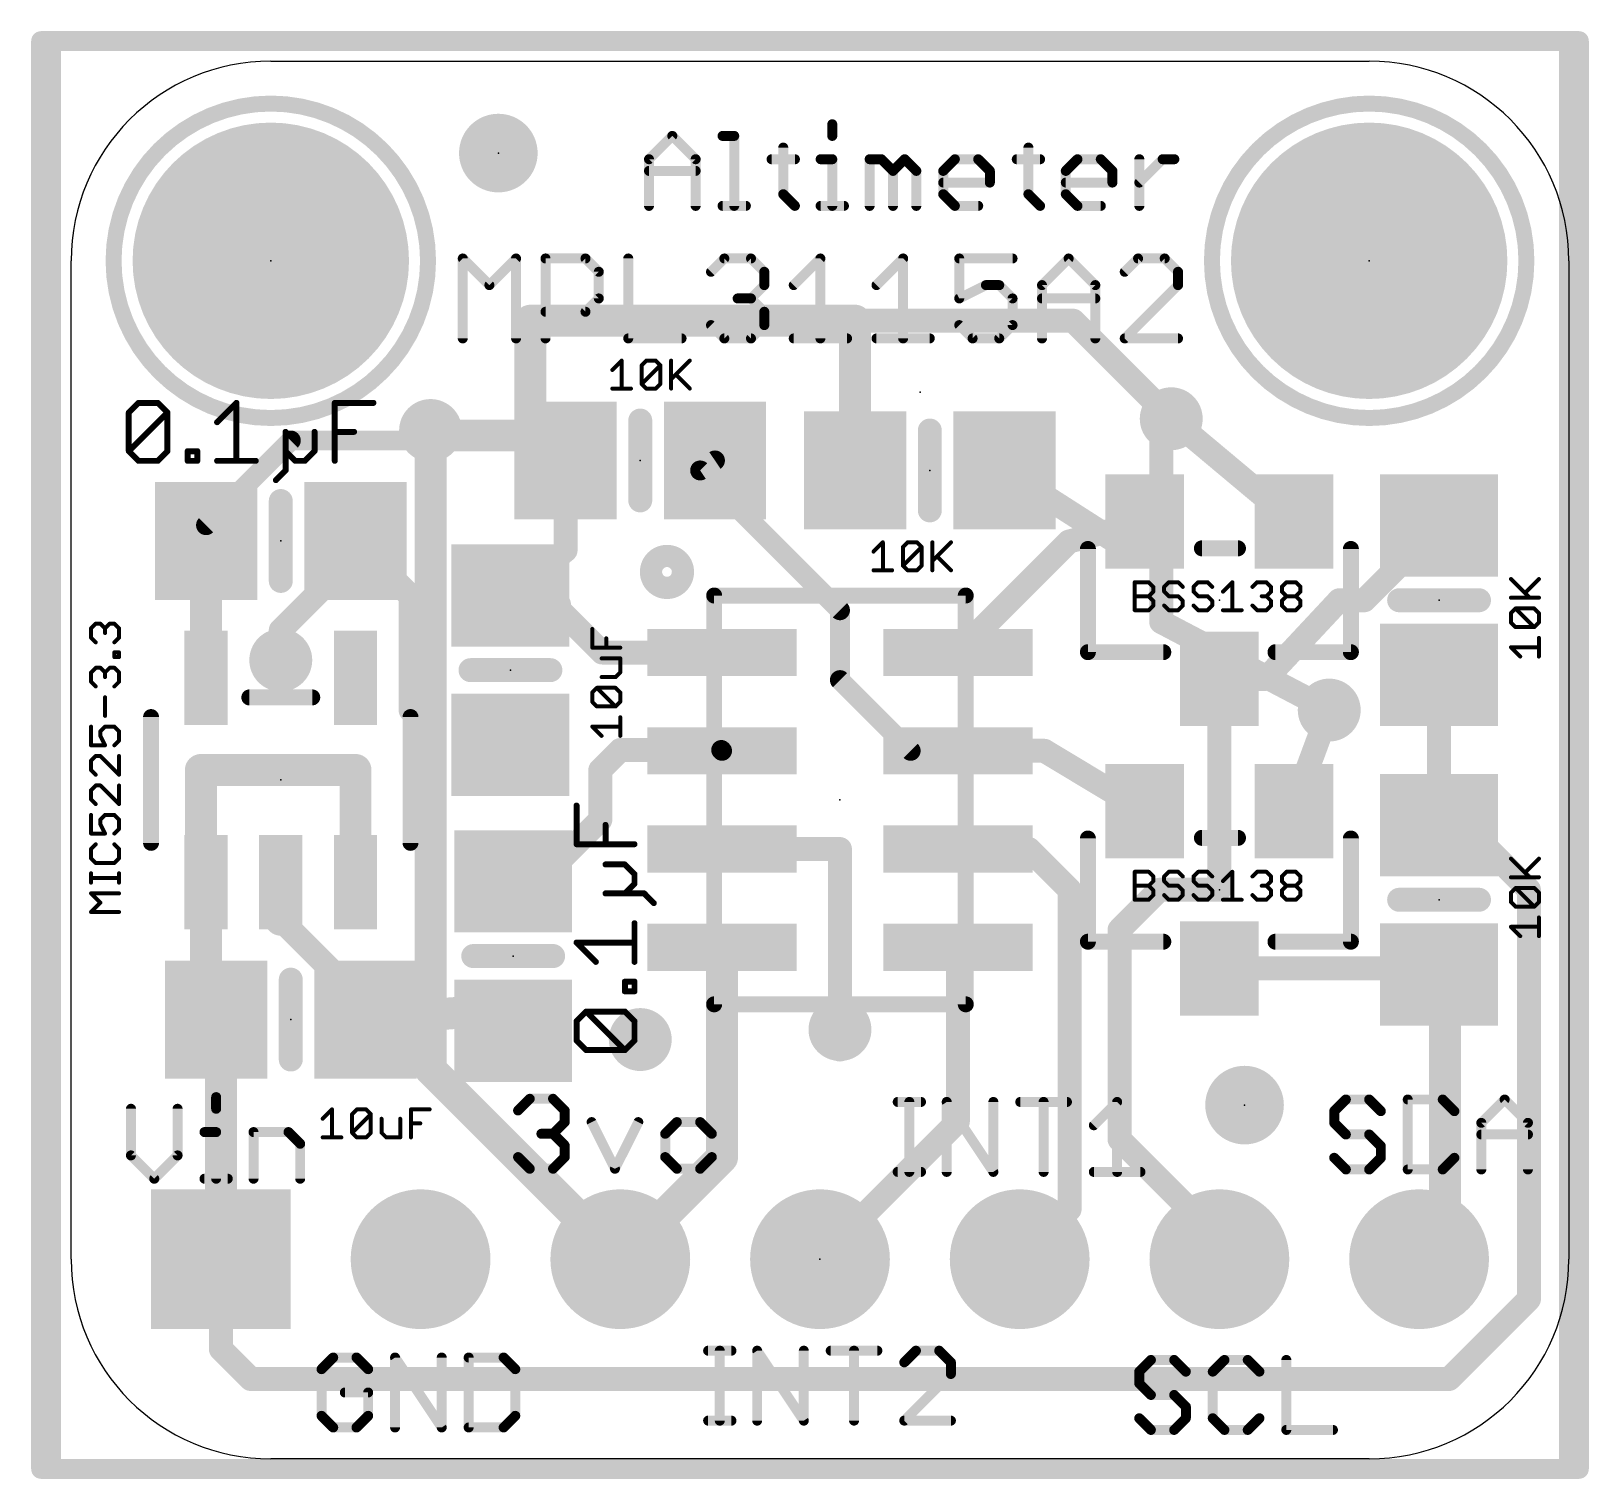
# Model space of a CAD drawing. Extents: x -0.5 to 19.3, y -0.3 to 18.2.
import ezdxf

# ---------------------------------------------------------------- set-up
doc = ezdxf.new("R2010")
doc.units = 0
for name, color, linetype in [('1', 12, 'CONTINUOUS'), ('16', 132, 'CONTINUOUS'), ('17', 110, 'CONTINUOUS'), ('18', 110, 'CONTINUOUS'), ('20', 53, 'CONTINUOUS'), ('21', 40, 'CONTINUOUS'), ('23', 53, 'CONTINUOUS'), ('24', 53, 'CONTINUOUS'), ('27', 253, 'CONTINUOUS')]:
    doc.layers.add(name, color=color, linetype=linetype)

# ---------------------------------------------------------------- blocks, each defined once
blk = doc.blocks.new('RECT')
blk.add_solid([(-0.5, -0.5), (0.5, -0.5), (-0.5, 0.5), (0.5, 0.5)])
blk = doc.blocks.new('PIE')
at = {"const_width": 0.5}
blk.add_lwpolyline([(0, -0.25, 1), (0, 0.25, 1), (0, -0.25)], format="xyb", dxfattribs=at)
blk = doc.blocks.new('SQUAREP')
blk.add_solid([(-0.5, -0.5), (0.5, -0.5), (-0.5, 0.5), (0.5, 0.5)])
blk = doc.blocks.new('ROUNDP')
at = {"const_width": 0.5}
blk.add_lwpolyline([(0, -0.25, 1), (0, 0.25, 1), (0, -0.25)], format="xyb", dxfattribs=at)
blk = doc.blocks.new('ROUNDV')
at = {"const_width": 0.5}
blk.add_lwpolyline([(0, -0.25, 1), (0, 0.25, 1), (0, -0.25)], format="xyb", dxfattribs=at)

msp = doc.modelspace()

# ---------------------------------------------------------------- linework, layer by layer
at = {"layer": '1'}
for points, const_width in [([(-0.254, 18.034), (-0.254, -0.127)], 0.254), ([(19.177, 18.034), (-0.254, 18.034)], 0.254), ([(19.177, -0.127), (19.177, 18.034)], 0.254), ([(9.972, 14.478), (5.842, 14.478)], 0.4064), ([(5.842, 14.478), (5.842, 13.208)], 0.4064), ([(9.972, 12.573), (9.972, 14.478)], 0.4064), ([(12.745, 14.478), (9.972, 14.478)], 0.3048), ([(13.9925, 13.2305), (12.745, 14.478)], 0.3048), ([(4.572, 13.081), (4.572, 13.0175)], 0.4064), ([(5.842, 13.208), (6.289, 12.7)], 0.4064), ([(15.555, 11.922), (13.9925, 13.2305)], 0.3048), ([(1.717, 11.877), (2.794, 12.954)], 0.254), ([(2.794, 12.954), (4.953, 12.954)], 0.254), ([(4.572, 13.0175), (5.7785, 13.0175)], 0.4064), ([(4.953, 12.954), (5.7785, 13.0175)], 0.254), ([(5.7785, 13.0175), (6.35, 13.081)], 0.254), ([(6.35, 13.081), (6.289, 12.7)], 0.254), ([(6.289, 12.7), (6.289, 11.557)], 0.3048), ([(8.189, 12.7), (8.001, 12.573)], 0.254), ([(8.001, 12.573), (9.779, 10.795)], 0.254), ([(11.872, 12.573), (13.285, 11.668)], 0.3048), ([(1.717, 11.676), (1.717, 11.877)], 0.254), ([(12.69, 11.668), (13.655, 11.922)], 0.3048), ([(13.285, 11.668), (13.655, 11.922)], 0.3048), ([(16.449, 10.922), (17.399, 11.872)], 0.3048), ([(1.717, 11.676), (1.717, 9.9361)], 0.4064), ([(3.175, 11.234), (3.617, 11.676)], 0.3048), ([(3.617, 11.676), (4.318, 10.975)], 0.3048), ([(3.818, 11.676), (3.617, 11.676)], 0.254), ([(6.289, 11.557), (5.588, 10.983)], 0.3048), ([(11.279, 10.257), (12.69, 11.668)], 0.3048), ([(3.175, 11.049), (3.175, 11.234)], 0.3048), ([(2.667, 10.541), (3.175, 11.049)], 0.3048), ([(4.318, 10.975), (4.318, 9.525)], 0.3048), ([(6.156, 10.856), (5.588, 10.983)], 0.4064), ([(6.755, 10.257), (6.156, 10.856)], 0.3048), ([(9.779, 10.795), (9.779, 9.906)], 0.254), ([(15.195, 9.922), (16.129, 10.922)], 0.3048), ([(16.129, 10.922), (16.449, 10.922)], 0.3048), ([(2.667, 10.16), (2.667, 10.541)], 0.3048), ([(8.279, 10.257), (6.755, 10.257)], 0.3048), ([(17.399, 9.972), (17.399, 8.062)], 0.3048), ([(9.779, 9.906), (10.678, 9.007)], 0.254), ([(14.605, 9.922), (15.195, 9.922)], 0.3048), ([(14.605, 9.922), (14.605, 7.239)], 0.3048), ([(15.555, 8.316), (16.002, 9.525)], 0.3048), ([(6.731, 8.763), (6.985, 9.017)], 0.3048), ([(6.985, 9.017), (7.493, 9.017)], 0.3048), ([(7.493, 9.017), (8.269, 9.017)], 0.254), ([(8.269, 9.017), (8.279, 9.007)], 0.254), ([(10.678, 9.007), (11.279, 9.007)], 0.254), ([(11.279, 9.007), (12.379, 9.007)], 0.3048), ([(12.379, 9.007), (13.655, 8.239)], 0.3048), ([(3.617, 8.763), (1.651, 8.763)], 0.4064), ([(1.651, 8.763), (1.651, 7.7169)], 0.4064), ([(3.617, 7.3359), (3.617, 8.763)], 0.4064), ([(6.731, 8.128), (6.731, 8.763)], 0.3048), ([(15.555, 8.239), (15.555, 8.316)], 0.3048), ([(5.949, 7.346), (6.731, 8.128)], 0.3048), ([(17.399, 8.062), (17.78, 8.001)], 0.3048), ([(17.78, 8.001), (18.542, 7.239)], 0.3048), ([(1.651, 7.7169), (1.717, 7.3359)], 0.4064), ([(8.279, 7.757), (9.779, 7.757)], 0.3048), ([(9.779, 7.757), (9.779, 5.461)], 0.3048), ([(11.279, 7.757), (12.182, 7.757)], 0.3048), ([(12.182, 7.757), (12.7, 7.239)], 0.3048), ([(1.717, 6.096), (1.717, 7.3359)], 0.4064), ([(2.667, 7.3359), (2.667, 6.858)], 0.4064), ([(5.623, 7.346), (5.822, 7.346)], 0.254), ([(5.822, 7.346), (5.949, 7.346)], 0.3048), ([(12.7, 7.239), (12.7, 3.175)], 0.3048), ([(13.843, 7.239), (13.335, 6.731)], 0.3048), ([(14.605, 7.239), (13.843, 7.239)], 0.3048), ([(18.542, 7.239), (18.542, 2.032)], 0.3048), ([(2.667, 6.858), (3.429, 6.096)], 0.3048), ([(13.335, 6.731), (13.335, 4.064)], 0.3048), ([(8.279, 3.834), (8.279, 6.507)], 0.4064), ([(11.279, 6.507), (11.279, 4.294)], 0.3048), ([(14.605, 6.239), (17.476, 6.239)], 0.3048), ([(17.476, 6.239), (17.399, 6.162)], 0.3048), ([(17.476, 6.239), (17.476, 2.871)], 0.4064), ([(1.844, 5.588), (1.717, 6.096)], 0.4064), ([(3.429, 6.096), (3.429, 5.903)], 0.4064), ([(1.905, 5.908), (1.844, 5.588)], 0.4064), ([(1.905, 3.048), (1.905, 5.908)], 0.4064), ([(3.429, 5.903), (3.744, 5.588)], 0.4064), ([(3.744, 5.588), (5.481, 5.715)], 0.4064), ([(5.481, 5.715), (5.623, 5.446)], 0.4064), ([(11.279, 4.294), (9.525, 2.54)], 0.3048), ([(13.335, 4.064), (14.732, 2.667)], 0.3048), ([(8.279, 3.834), (6.985, 2.54)], 0.4064), ([(1.905, 2.54), (1.905, 3.048)], 0.4064), ([(1.905, 1.397), (1.905, 3.048)], 0.3048), ([(12.7, 3.175), (12.065, 2.54)], 0.3048), ([(17.476, 2.871), (17.145, 2.54)], 0.4064), ([(14.732, 2.667), (14.605, 2.54)], 0.3048), ([(18.542, 2.032), (17.526, 1.016)], 0.3048), ([(2.286, 1.016), (1.905, 1.397)], 0.3048), ([(17.526, 1.016), (2.286, 1.016)], 0.3048), ([(-0.254, -0.127), (19.177, -0.127)], 0.254)]:
    msp.add_lwpolyline(points, dxfattribs=dict(at, const_width=const_width))
for points, const_width in [([(-0.1905, 18.034, 1), (-0.3175, 18.034)], 0.127), ([(-0.254, 18.0975, 1), (-0.254, 17.9705)], 0.127), ([(19.2405, 18.034, 1), (19.1135, 18.034)], 0.127), ([(19.177, 17.9705, 1), (19.177, 18.0975)], 0.127), ([(5.842, 14.5796, 1), (5.842, 14.3764)], 0.2032), ([(5.9436, 14.478, 1), (5.7404, 14.478)], 0.2032), ([(10.0736, 14.478, 1), (9.8704, 14.478)], 0.2032), ([(9.972, 14.3764, 1), (9.972, 14.5796)], 0.2032), ([(9.972, 14.5542, 1), (9.972, 14.4018)], 0.1524), ([(12.7989, 14.5319, 1), (12.6911, 14.4241)], 0.1524), ([(12.745, 14.4018, 1), (12.745, 14.5542)], 0.1524), ([(4.6736, 13.081, 1), (4.4704, 13.081)], 0.2032), ([(5.9183, 13.2751, 1), (5.7657, 13.1409)], 0.2032), ([(5.7404, 13.208, 1), (5.9436, 13.208)], 0.2032), ([(14.0414, 13.2889, 1), (13.9436, 13.1721)], 0.1524), ([(13.9386, 13.1766, 1), (14.0464, 13.2844)], 0.1524), ([(2.794, 13.0175, 1), (2.794, 12.8905)], 0.127), ([(2.8389, 12.9091, 1), (2.7491, 12.9989)], 0.127), ([(4.572, 13.1191, 1), (4.572, 12.9159)], 0.2032), ([(4.4704, 13.0175, 1), (4.6736, 13.0175)], 0.2032), ([(4.9481, 13.0173, 1), (4.9579, 12.8907)], 0.127), ([(4.953, 12.8905, 1), (4.953, 13.0175)], 0.127), ([(5.7715, 13.0806, 1), (5.7855, 12.9544)], 0.127), ([(5.7785, 12.9159, 1), (5.7785, 13.1191)], 0.2032), ([(5.7834, 12.9542, 1), (5.7736, 13.0808)], 0.127), ([(6.4127, 13.071, 1), (6.2873, 13.091)], 0.127), ([(6.357, 13.0179, 1), (6.343, 13.1441)], 0.127), ([(6.2127, 12.6329, 1), (6.3653, 12.7671)], 0.2032), ([(6.3652, 12.7, 1), (6.2128, 12.7)], 0.1524), ([(6.2263, 12.71, 1), (6.3517, 12.69)], 0.127), ([(8.0459, 12.6179, 1), (7.9561, 12.5281)], 0.127), ([(7.9655, 12.6256, 1), (8.0365, 12.5204)], 0.127), ([(8.2245, 12.6474, 1), (8.1535, 12.7526)], 0.127), ([(11.9131, 12.6372, 1), (11.8309, 12.5088)], 0.1524), ([(9.8704, 12.573, 1), (10.0736, 12.573)], 0.2032), ([(1.7805, 11.877, 1), (1.6535, 11.877)], 0.127), ([(1.6721, 11.9219, 1), (1.7619, 11.8321)], 0.127), ([(13.6981, 11.8592, 1), (13.6119, 11.9848)], 0.1524), ([(13.6744, 11.8483, 1), (13.6356, 11.9957)], 0.1524), ([(15.5061, 11.8636, 1), (15.6039, 11.9804)], 0.1524), ([(17.4529, 11.8181, 1), (17.3451, 11.9259)], 0.1524), ([(1.8186, 11.676, 1), (1.6154, 11.676)], 0.2032), ([(1.6535, 11.676, 1), (1.7805, 11.676)], 0.127), ([(3.6709, 11.7299, 1), (3.5631, 11.6221)], 0.1524), ([(3.6709, 11.6221, 1), (3.5631, 11.7299)], 0.1524), ([(3.617, 11.7395, 1), (3.617, 11.6125)], 0.127), ([(3.818, 11.6125, 1), (3.818, 11.7395)], 0.127), ([(6.3373, 11.498, 1), (6.2407, 11.616)], 0.1524), ([(12.6706, 11.7417, 1), (12.7094, 11.5943)], 0.1524), ([(12.7439, 11.6141, 1), (12.6361, 11.7219)], 0.1524), ([(13.2419, 11.7308, 1), (13.3281, 11.6052)], 0.1524), ([(13.2439, 11.6038, 1), (13.3261, 11.7322)], 0.1524), ([(6.2128, 11.557, 1), (6.3652, 11.557)], 0.1524), ([(3.2512, 11.234, 1), (3.0988, 11.234)], 0.1524), ([(3.1211, 11.2879, 1), (3.2289, 11.1801)], 0.1524), ([(3.0988, 11.049, 1), (3.2512, 11.049)], 0.1524), ([(3.2289, 10.9951, 1), (3.1211, 11.1029)], 0.1524), ([(4.3942, 10.975, 1), (4.2418, 10.975)], 0.1524), ([(4.2641, 10.9211, 1), (4.3719, 11.0289)], 0.1524), ([(5.6102, 11.0822, 1), (5.5658, 10.8838)], 0.2032), ([(5.5397, 11.042, 1), (5.6363, 10.924)], 0.1524), ([(6.2099, 10.9099, 1), (6.1021, 10.8021)], 0.1524), ([(6.1338, 10.7568, 1), (6.1782, 10.9552)], 0.2032), ([(9.8425, 10.795, 1), (9.7155, 10.795)], 0.127), ([(9.7341, 10.7501, 1), (9.8239, 10.8399)], 0.127), ([(16.129, 10.9982, 1), (16.129, 10.8458)], 0.1524), ([(16.1847, 10.87, 1), (16.0733, 10.974)], 0.1524), ([(16.3951, 10.9759, 1), (16.5029, 10.8681)], 0.1524), ([(16.449, 10.8458, 1), (16.449, 10.9982)], 0.1524), ([(2.7432, 10.541, 1), (2.5908, 10.541)], 0.1524), ([(2.6131, 10.5949, 1), (2.7209, 10.4871)], 0.1524), ([(6.755, 10.3332, 1), (6.755, 10.1808)], 0.1524), ([(6.7011, 10.2031, 1), (6.8089, 10.3109)], 0.1524), ([(8.279, 10.1808, 1), (8.279, 10.3332)], 0.1524), ([(11.2251, 10.3109, 1), (11.3329, 10.2031)], 0.1524), ([(2.5908, 10.16, 1), (2.7432, 10.16)], 0.1524), ([(17.4752, 9.972, 1), (17.3228, 9.972)], 0.1524), ([(1.6154, 9.9361, 1), (1.8186, 9.9361)], 0.2032), ([(9.8239, 9.9509, 1), (9.7341, 9.8611)], 0.127), ([(9.7155, 9.906, 1), (9.8425, 9.906)], 0.127), ([(14.605, 9.9982, 1), (14.605, 9.8458)], 0.1524), ([(14.6812, 9.922, 1), (14.5288, 9.922)], 0.1524), ([(15.1393, 9.974, 1), (15.2507, 9.87)], 0.1524), ([(15.195, 9.8458, 1), (15.195, 9.9982)], 0.1524), ([(4.2418, 9.525, 1), (4.3942, 9.525)], 0.1524), ([(16.0735, 9.4986, 1), (15.9305, 9.5514)], 0.1524), ([(6.985, 9.0932, 1), (6.985, 8.9408)], 0.1524), ([(7.0389, 8.9631, 1), (6.9311, 9.0709)], 0.1524), ([(7.493, 9.0805, 1), (7.493, 8.9535)], 0.127), ([(7.493, 8.9408, 1), (7.493, 9.0932)], 0.1524), ([(8.3139, 9.0619, 1), (8.2241, 8.9721)], 0.127), ([(8.2341, 8.9621, 1), (8.3239, 9.0519)], 0.127), ([(8.269, 8.9535, 1), (8.269, 9.0805)], 0.127), ([(10.678, 9.0705, 1), (10.678, 8.9435)], 0.127), ([(10.6331, 8.9621, 1), (10.7229, 9.0519)], 0.127), ([(11.279, 9.0832, 1), (11.279, 8.9308)], 0.1524), ([(11.279, 8.9435, 1), (11.279, 9.0705)], 0.127), ([(12.4183, 9.0723, 1), (12.3397, 8.9417)], 0.1524), ([(12.379, 8.9308, 1), (12.379, 9.0832)], 0.1524), ([(1.651, 8.8646, 1), (1.651, 8.6614)], 0.2032), ([(1.7526, 8.763, 1), (1.5494, 8.763)], 0.2032), ([(3.7186, 8.763, 1), (3.5154, 8.763)], 0.2032), ([(3.617, 8.6614, 1), (3.617, 8.8646)], 0.2032), ([(6.8072, 8.763, 1), (6.6548, 8.763)], 0.1524), ([(6.6771, 8.8169, 1), (6.7849, 8.7091)], 0.1524), ([(13.6157, 8.1737, 1), (13.6943, 8.3043)], 0.1524), ([(15.6312, 8.316, 1), (15.4788, 8.316)], 0.1524), ([(15.4835, 8.3424, 1), (15.6265, 8.2896)], 0.1524), ([(6.6548, 8.128, 1), (6.8072, 8.128)], 0.1524), ([(6.7849, 8.0741, 1), (6.6771, 8.1819)], 0.1524), ([(15.4788, 8.239, 1), (15.6312, 8.239)], 0.1524), ([(17.411, 8.1372, 1), (17.387, 7.9868)], 0.1524), ([(17.3228, 8.062, 1), (17.4752, 8.062)], 0.1524), ([(17.8339, 8.0549, 1), (17.7261, 7.9471)], 0.1524), ([(17.768, 7.9258, 1), (17.792, 8.0762)], 0.1524), ([(1.7511, 7.7342, 1), (1.5509, 7.6996)], 0.2032), ([(1.5494, 7.7169, 1), (1.7526, 7.7169)], 0.2032), ([(8.279, 7.8332, 1), (8.279, 7.6808)], 0.1524), ([(9.8552, 7.757, 1), (9.7028, 7.757)], 0.1524), ([(9.779, 7.6808, 1), (9.779, 7.8332)], 0.1524), ([(11.279, 7.8332, 1), (11.279, 7.6808)], 0.1524), ([(12.2359, 7.8109, 1), (12.1281, 7.7031)], 0.1524), ([(12.182, 7.6808, 1), (12.182, 7.8332)], 0.1524), ([(1.8186, 7.3359, 1), (1.6154, 7.3359)], 0.2032), ([(2.7686, 7.3359, 1), (2.5654, 7.3359)], 0.2032), ([(1.6169, 7.3186, 1), (1.8171, 7.3532)], 0.2032), ([(3.5154, 7.3359, 1), (3.7186, 7.3359)], 0.2032), ([(5.623, 7.4095, 1), (5.623, 7.2825)], 0.127), ([(5.822, 7.4222, 1), (5.822, 7.2698)], 0.1524), ([(5.822, 7.2825, 1), (5.822, 7.4095)], 0.127), ([(5.8951, 7.3999, 1), (6.0029, 7.2921)], 0.1524), ([(5.949, 7.2698, 1), (5.949, 7.4222)], 0.1524), ([(12.7762, 7.239, 1), (12.6238, 7.239)], 0.1524), ([(12.6461, 7.1851, 1), (12.7539, 7.2929)], 0.1524), ([(13.843, 7.3152, 1), (13.843, 7.1628)], 0.1524), ([(13.8969, 7.1851, 1), (13.7891, 7.2929)], 0.1524), ([(14.605, 7.1628, 1), (14.605, 7.3152)], 0.1524), ([(18.6182, 7.239, 1), (18.4658, 7.239)], 0.1524), ([(18.4881, 7.1851, 1), (18.5959, 7.2929)], 0.1524), ([(14.5288, 7.239, 1), (14.6812, 7.239)], 0.1524), ([(2.5654, 6.858, 1), (2.7686, 6.858)], 0.2032), ([(2.7209, 6.9119, 1), (2.6131, 6.8041)], 0.1524), ([(13.4112, 6.731, 1), (13.2588, 6.731)], 0.1524), ([(13.2811, 6.7849, 1), (13.3889, 6.6771)], 0.1524), ([(8.3806, 6.507, 1), (8.1774, 6.507)], 0.2032), ([(11.3552, 6.507, 1), (11.2028, 6.507)], 0.1524), ([(14.605, 6.3152, 1), (14.605, 6.1628)], 0.1524), ([(17.5776, 6.239, 1), (17.3744, 6.239)], 0.2032), ([(17.5299, 6.1851, 1), (17.4221, 6.2929)], 0.1524), ([(17.476, 6.1628, 1), (17.476, 6.3152)], 0.1524), ([(1.8156, 6.1206, 1), (1.6184, 6.0714)], 0.2032), ([(1.6154, 6.096, 1), (1.8186, 6.096)], 0.2032), ([(3.5306, 6.096, 1), (3.3274, 6.096)], 0.2032), ([(3.3751, 6.0421, 1), (3.4829, 6.1499)], 0.1524), ([(17.3451, 6.2159, 1), (17.4529, 6.1081)], 0.1524), ([(2.0066, 5.908, 1), (1.8034, 5.908)], 0.2032), ([(2.0048, 5.889, 1), (1.8052, 5.927)], 0.2032), ([(3.3274, 5.903, 1), (3.5306, 5.903)], 0.2032), ([(3.5008, 5.9748, 1), (3.3572, 5.8312)], 0.2032), ([(3.7366, 5.6893, 1), (3.7514, 5.4867)], 0.2032), ([(3.6722, 5.5162, 1), (3.8158, 5.6598)], 0.2032), ([(5.5708, 5.7624, 1), (5.3912, 5.6676)], 0.2032), ([(5.4884, 5.6137, 1), (5.4736, 5.8163)], 0.2032), ([(1.7442, 5.607, 1), (1.9438, 5.569)], 0.2032), ([(1.7454, 5.5634, 1), (1.9426, 5.6126)], 0.2032), ([(5.5332, 5.3986, 1), (5.7128, 5.4934)], 0.2032), ([(9.7028, 5.461, 1), (9.8552, 5.461)], 0.1524), ([(11.2028, 4.294, 1), (11.3552, 4.294)], 0.1524), ([(11.3329, 4.2401, 1), (11.2251, 4.3479)], 0.1524), ([(13.3889, 4.1179, 1), (13.2811, 4.0101)], 0.1524), ([(8.3508, 3.7622, 1), (8.2072, 3.9058)], 0.2032), ([(13.2588, 4.064, 1), (13.4112, 4.064)], 0.1524), ([(8.1774, 3.834, 1), (8.3806, 3.834)], 0.2032), ([(2.0066, 3.048, 1), (1.8034, 3.048)], 0.2032), ([(1.9812, 3.048, 1), (1.8288, 3.048)], 0.1524), ([(12.6238, 3.175, 1), (12.7762, 3.175)], 0.1524), ([(12.7539, 3.1211, 1), (12.6461, 3.2289)], 0.1524), ([(1.8034, 3.048, 1), (2.0066, 3.048)], 0.2032), ([(17.3744, 2.871, 1), (17.5776, 2.871)], 0.2032), ([(17.5478, 2.7992, 1), (17.4042, 2.9428)], 0.2032), ([(14.7859, 2.6131, 1), (14.6781, 2.7209)], 0.1524), ([(14.6781, 2.6131, 1), (14.7859, 2.7209)], 0.1524), ([(1.8034, 2.54, 1), (2.0066, 2.54)], 0.2032), ([(6.9132, 2.6118, 1), (7.0568, 2.4682)], 0.2032), ([(9.4711, 2.5939, 1), (9.5789, 2.4861)], 0.1524), ([(12.0111, 2.5939, 1), (12.1189, 2.4861)], 0.1524), ([(14.5511, 2.5939, 1), (14.6589, 2.4861)], 0.1524), ([(17.0732, 2.6118, 1), (17.2168, 2.4682)], 0.2032), ([(18.5959, 1.9781, 1), (18.4881, 2.0859)], 0.1524), ([(18.4658, 2.032, 1), (18.6182, 2.032)], 0.1524), ([(1.9589, 1.4509, 1), (1.8511, 1.3431)], 0.1524), ([(1.8288, 1.397, 1), (1.9812, 1.397)], 0.1524), ([(2.286, 1.0922, 1), (2.286, 0.9398)], 0.1524), ([(2.2321, 0.9621, 1), (2.3399, 1.0699)], 0.1524), ([(17.4721, 1.0699, 1), (17.5799, 0.9621)], 0.1524), ([(17.526, 0.9398, 1), (17.526, 1.0922)], 0.1524), ([(-0.254, -0.0635, 1), (-0.254, -0.1905)], 0.127), ([(19.177, -0.1905, 1), (19.177, -0.0635)], 0.127), ([(-0.3175, -0.127, 1), (-0.1905, -0.127)], 0.127), ([(19.1135, -0.127, 1), (19.2405, -0.127)], 0.127)]:
    msp.add_lwpolyline(points, format="xyb", dxfattribs=dict(at, const_width=const_width))
at = {"layer": '16'}
for points, const_width in [([(-0.381, 18.034), (-0.381, -0.127)], 0.254), ([(19.05, 18.034), (-0.381, 18.034)], 0.254), ([(19.05, -0.127), (19.05, 18.034)], 0.254), ([(13.8655, 10.6455), (13.8655, 13.3575)], 0.3048), ([(13.8655, 13.3575), (13.9925, 13.2305)], 0.3048), ([(4.572, 4.953), (4.572, 13.081)], 0.4064), ([(16.002, 9.525), (13.8655, 10.6455)], 0.3048), ([(9.779, 5.461), (9.779, 5.207)], 0.3048), ([(4.572, 4.953), (6.985, 2.54)], 0.4064), ([(-0.381, -0.127), (19.05, -0.127)], 0.254)]:
    msp.add_lwpolyline(points, dxfattribs=dict(at, const_width=const_width))
for points, const_width in [([(-0.3175, 18.034, 1), (-0.4445, 18.034)], 0.127), ([(-0.381, 18.0975, 1), (-0.381, 17.9705)], 0.127), ([(19.1135, 18.034, 1), (18.9865, 18.034)], 0.127), ([(19.05, 17.9705, 1), (19.05, 18.0975)], 0.127), ([(13.9417, 13.3575, 1), (13.7893, 13.3575)], 0.1524), ([(13.9194, 13.4114, 1), (13.8116, 13.3036)], 0.1524), ([(4.6736, 13.081, 1), (4.4704, 13.081)], 0.2032), ([(13.9386, 13.1766, 1), (14.0464, 13.2844)], 0.1524), ([(13.9009, 10.713, 1), (13.8301, 10.578)], 0.1524), ([(13.7893, 10.6455, 1), (13.9417, 10.6455)], 0.1524), ([(15.9666, 9.4575, 1), (16.0374, 9.5925)], 0.1524), ([(9.8552, 5.461, 1), (9.7028, 5.461)], 0.1524), ([(4.6438, 5.0248, 1), (4.5002, 4.8812)], 0.2032), ([(9.7028, 5.207, 1), (9.8552, 5.207)], 0.1524), ([(4.4704, 4.953, 1), (4.6736, 4.953)], 0.2032), ([(6.9132, 2.4682, 1), (7.0568, 2.6118)], 0.2032), ([(-0.381, -0.0635, 1), (-0.381, -0.1905)], 0.127), ([(19.05, -0.1905, 1), (19.05, -0.0635)], 0.127), ([(-0.4445, -0.127, 1), (-0.3175, -0.127)], 0.127), ([(18.9865, -0.127, 1), (19.1135, -0.127)], 0.127)]:
    msp.add_lwpolyline(points, format="xyb", dxfattribs=dict(at, const_width=const_width))
at = {"layer": '20'}
for p, q in [((2.54, 17.78), (16.51, 17.78)), ((0, 2.54), (0, 15.24)), ((19.05, 15.24), (19.05, 2.54)), ((16.51, 0), (2.54, 0))]:
    msp.add_line(p, q, dxfattribs=at)
for centre, start, end in [((2.54, 15.24), 90, 180), ((16.51, 15.24), 0, 90), ((2.54, 2.54), 180, 270), ((16.51, 2.54), 270, 0)]:
    msp.add_arc(centre, 2.54, start, end, dxfattribs=at)
at = {"layer": '21'}
for points, const_width in [([(2.54, 13.24, 1), (2.54, 17.24, 1), (2.54, 13.24)], 0.2032), ([(16.51, 13.24, 1), (16.51, 17.24, 1), (16.51, 13.24)], 0.2032), ([(9.7132, 16.9766, 1), (9.6497, 16.9766)], 0.0635), ([(7.6693, 16.8507, 1), (7.6244, 16.8058)], 0.0635), ([(7.6693, 16.8058, 1), (7.6244, 16.8507)], 0.0635), ([(8.2858, 16.86, 1), (8.2858, 16.7965)], 0.0635), ([(8.4659, 16.8283, 1), (8.4024, 16.8283)], 0.0635), ([(8.4341, 16.7965, 1), (8.4341, 16.86)], 0.0635), ([(9.6497, 16.8283, 1), (9.7132, 16.8283)], 0.0635), ([(9.0895, 16.68, 1), (9.026, 16.68)], 0.0635), ([(12.2079, 16.68, 1), (12.1444, 16.68)], 0.0635), ([(7.3503, 16.4151, 1), (7.3503, 16.3516)], 0.0635), ([(7.3821, 16.5317, 1), (7.3186, 16.5317)], 0.0635), ([(7.3279, 16.5541, 1), (7.3728, 16.5092)], 0.0635), ([(7.9752, 16.5317, 1), (7.9117, 16.5317)], 0.0635), ([(7.921, 16.5092, 1), (7.9659, 16.5541)], 0.0635), ([(7.9435, 16.3516, 1), (7.9435, 16.4151)], 0.0635), ([(8.9095, 16.5634, 1), (8.9095, 16.4999)], 0.0635), ([(9.2061, 16.4999, 1), (9.2061, 16.5634)], 0.0635), ([(9.5332, 16.5634, 1), (9.5332, 16.4999)], 0.0635), ([(9.7132, 16.5317, 1), (9.6497, 16.5317)], 0.0635), ([(9.6815, 16.4999, 1), (9.6815, 16.5634)], 0.0635), ([(10.1886, 16.5317, 1), (10.1251, 16.5317)], 0.0635), ([(10.1569, 16.5634, 1), (10.1569, 16.4999)], 0.0635), ([(10.3276, 16.5541, 1), (10.2827, 16.5092)], 0.0635), ([(10.3051, 16.4999, 1), (10.3051, 16.5634)], 0.0635), ([(10.4852, 16.3834, 1), (10.4217, 16.3834)], 0.0635), ([(10.6242, 16.5541, 1), (10.5793, 16.5092)], 0.0635), ([(10.6242, 16.5092, 1), (10.5793, 16.5541)], 0.0635), ([(10.7818, 16.3834, 1), (10.7183, 16.3834)], 0.0635), ([(11.1241, 16.3834, 1), (11.0606, 16.3834)], 0.0635), ([(11.2407, 16.5634, 1), (11.2407, 16.4999)], 0.0635), ([(11.2631, 16.5092, 1), (11.2182, 16.5541)], 0.0635), ([(11.5597, 16.5541, 1), (11.5148, 16.5092)], 0.0635), ([(11.5373, 16.4999, 1), (11.5373, 16.5634)], 0.0635), ([(11.7173, 16.3834, 1), (11.6538, 16.3834)], 0.0635), ([(12.0279, 16.5634, 1), (12.0279, 16.4999)], 0.0635), ([(12.3245, 16.4999, 1), (12.3245, 16.5634)], 0.0635), ([(12.6833, 16.3834, 1), (12.6198, 16.3834)], 0.0635), ([(12.7999, 16.5634, 1), (12.7999, 16.4999)], 0.0635), ([(12.8223, 16.5092, 1), (12.7774, 16.5541)], 0.0635), ([(13.1189, 16.5541, 1), (13.074, 16.5092)], 0.0635), ([(13.0965, 16.4999, 1), (13.0965, 16.5634)], 0.0635), ([(13.2765, 16.3834, 1), (13.213, 16.3834)], 0.0635), ([(13.6188, 16.5317, 1), (13.5553, 16.5317)], 0.0635), ([(13.8837, 16.5634, 1), (13.8837, 16.4999)], 0.0635), ([(13.9061, 16.5092, 1), (13.8612, 16.5541)], 0.0635), ([(14.032, 16.4999, 1), (14.032, 16.5634)], 0.0635), ([(10.431, 16.4058, 1), (10.4759, 16.3609)], 0.0635), ([(10.431, 16.3609, 1), (10.4759, 16.4058)], 0.0635), ([(10.7276, 16.3609, 1), (10.7725, 16.4058)], 0.0635), ([(11.0699, 16.4058, 1), (11.1148, 16.3609)], 0.0635), ([(11.0924, 16.2668, 1), (11.0924, 16.2033)], 0.0635), ([(11.6538, 16.2351, 1), (11.7173, 16.2351)], 0.0635), ([(11.6631, 16.3609, 1), (11.708, 16.4058)], 0.0635), ([(11.6855, 16.2033, 1), (11.6855, 16.2668)], 0.0635), ([(12.6291, 16.4058, 1), (12.674, 16.3609)], 0.0635), ([(12.6516, 16.2668, 1), (12.6516, 16.2033)], 0.0635), ([(13.213, 16.2351, 1), (13.2765, 16.2351)], 0.0635), ([(13.2223, 16.3609, 1), (13.2672, 16.4058)], 0.0635), ([(13.2447, 16.2033, 1), (13.2447, 16.2668)], 0.0635), ([(13.5646, 16.2575, 1), (13.6095, 16.2126)], 0.0635), ([(9.026, 16.0868, 1), (9.0895, 16.0868)], 0.0635), ([(9.0802, 16.1092, 1), (9.0353, 16.0643)], 0.0635), ([(11.1148, 16.1092, 1), (11.0699, 16.0643)], 0.0635), ([(11.0606, 16.0868, 1), (11.1241, 16.0868)], 0.0635), ([(12.1444, 16.0868, 1), (12.2079, 16.0868)], 0.0635), ([(12.1986, 16.1092, 1), (12.1537, 16.0643)], 0.0635), ([(12.674, 16.1092, 1), (12.6291, 16.0643)], 0.0635), ([(12.6198, 16.0868, 1), (12.6833, 16.0868)], 0.0635), ([(7.3186, 15.9385, 1), (7.3821, 15.9385)], 0.0635), ([(7.9117, 15.9385, 1), (7.9752, 15.9385)], 0.0635), ([(8.2858, 15.9703, 1), (8.2858, 15.9068)], 0.0635), ([(8.4024, 15.9385, 1), (8.4659, 15.9385)], 0.0635), ([(8.5824, 15.9068, 1), (8.5824, 15.9703)], 0.0635), ([(9.1836, 15.916, 1), (9.2285, 15.961)], 0.0635), ([(9.5332, 15.9703, 1), (9.5332, 15.9068)], 0.0635), ([(9.6497, 15.9385, 1), (9.7132, 15.9385)], 0.0635), ([(9.8298, 15.9068, 1), (9.8298, 15.9703)], 0.0635), ([(10.1251, 15.9385, 1), (10.1886, 15.9385)], 0.0635), ([(10.4217, 15.9385, 1), (10.4852, 15.9385)], 0.0635), ([(10.7183, 15.9385, 1), (10.7818, 15.9385)], 0.0635), ([(11.2407, 15.9703, 1), (11.2407, 15.9068)], 0.0635), ([(11.2182, 15.916, 1), (11.2631, 15.961)], 0.0635), ([(11.5373, 15.9068, 1), (11.5373, 15.9703)], 0.0635), ([(12.302, 15.916, 1), (12.3469, 15.961)], 0.0635), ([(12.7999, 15.9703, 1), (12.7999, 15.9068)], 0.0635), ([(12.7774, 15.916, 1), (12.8223, 15.961)], 0.0635), ([(13.0965, 15.9068, 1), (13.0965, 15.9703)], 0.0635), ([(13.5553, 15.9385, 1), (13.6188, 15.9385)], 0.0635), ([(5.004, 15.2918, 1), (4.959, 15.2469)], 0.0635), ([(5.0133, 15.2694, 1), (4.9498, 15.2694)], 0.0635), ([(5.6912, 15.2694, 1), (5.6277, 15.2694)], 0.0635), ([(5.6819, 15.2469, 1), (5.637, 15.2918)], 0.0635), ([(6.0657, 15.2694, 1), (6.0022, 15.2694)], 0.0635), ([(6.034, 15.3011, 1), (6.034, 15.2376)], 0.0635), ([(6.5648, 15.2918, 1), (6.5199, 15.2469)], 0.0635), ([(6.5424, 15.2376, 1), (6.5424, 15.3011)], 0.0635), ([(7.1182, 15.2694, 1), (7.0547, 15.2694)], 0.0635), ([(8.3084, 15.3011, 1), (8.3084, 15.2376)], 0.0635), ([(8.3308, 15.2469, 1), (8.2859, 15.2918)], 0.0635), ([(8.6698, 15.2918, 1), (8.6249, 15.2469)], 0.0635), ([(8.6473, 15.2376, 1), (8.6473, 15.3011)], 0.0635), ([(9.562, 15.2694, 1), (9.4985, 15.2694)], 0.0635), ([(9.5527, 15.2469, 1), (9.5078, 15.2918)], 0.0635), ([(10.6145, 15.2694, 1), (10.551, 15.2694)], 0.0635), ([(10.6052, 15.2469, 1), (10.5603, 15.2918)], 0.0635), ([(11.328, 15.2694, 1), (11.2645, 15.2694)], 0.0635), ([(11.2963, 15.3011, 1), (11.2963, 15.2376)], 0.0635), ([(11.9742, 15.2376, 1), (11.9742, 15.3011)], 0.0635), ([(12.7101, 15.2918, 1), (12.6652, 15.2469)], 0.0635), ([(12.7101, 15.2469, 1), (12.6652, 15.2918)], 0.0635), ([(13.5707, 15.3011, 1), (13.5707, 15.2376)], 0.0635), ([(13.5931, 15.2469, 1), (13.5482, 15.2918)], 0.0635), ([(13.9321, 15.2918, 1), (13.8872, 15.2469)], 0.0635), ([(13.9096, 15.2376, 1), (13.9096, 15.3011)], 0.0635), ([(6.7436, 15.0999, 1), (6.6801, 15.0999)], 0.0635), ([(6.6894, 15.0774, 1), (6.7343, 15.1223)], 0.0635), ([(8.1164, 15.1223, 1), (8.1613, 15.0774)], 0.0635), ([(8.8485, 15.0999, 1), (8.785, 15.0999)], 0.0635), ([(8.7943, 15.0774, 1), (8.8392, 15.1223)], 0.0635), ([(13.3787, 15.1223, 1), (13.4236, 15.0774)], 0.0635), ([(14.1108, 15.0999, 1), (14.0473, 15.0999)], 0.0635), ([(14.0566, 15.0774, 1), (14.1015, 15.1223)], 0.0635), ([(5.298, 14.9529, 1), (5.3429, 14.908)], 0.0635), ([(5.298, 14.908, 1), (5.3429, 14.9529)], 0.0635), ([(8.785, 14.9304, 1), (8.8485, 14.9304)], 0.0635), ([(8.8392, 14.908, 1), (8.7943, 14.9529)], 0.0635), ([(9.1689, 14.9529, 1), (9.2138, 14.908)], 0.0635), ([(10.2213, 14.9529, 1), (10.2662, 14.908)], 0.0635), ([(11.6352, 14.9622, 1), (11.6352, 14.8987)], 0.0635), ([(11.6494, 14.902, 1), (11.621, 14.9588)], 0.0635), ([(11.8271, 14.9529, 1), (11.7822, 14.908)], 0.0635), ([(11.8047, 14.8987, 1), (11.8047, 14.9622)], 0.0635), ([(12.3805, 14.9304, 1), (12.317, 14.9304)], 0.0635), ([(12.3263, 14.9529, 1), (12.3712, 14.908)], 0.0635), ([(13.0584, 14.9304, 1), (12.9949, 14.9304)], 0.0635), ([(13.0042, 14.908, 1), (13.0491, 14.9529)], 0.0635), ([(14.0473, 14.9304, 1), (14.1108, 14.9304)], 0.0635), ([(14.1015, 14.908, 1), (14.0566, 14.9529)], 0.0635), ([(6.6801, 14.7609, 1), (6.7436, 14.7609)], 0.0635), ([(6.7343, 14.7385, 1), (6.6894, 14.7834)], 0.0635), ([(8.4778, 14.7927, 1), (8.4778, 14.7292)], 0.0635), ([(8.6698, 14.7834, 1), (8.6249, 14.7385)], 0.0635), ([(8.6249, 14.7834, 1), (8.6698, 14.7385)], 0.0635), ([(8.6473, 14.7292, 1), (8.6473, 14.7927)], 0.0635), ([(11.2821, 14.7893, 1), (11.3105, 14.7325)], 0.0635), ([(11.2645, 14.7609, 1), (11.328, 14.7609)], 0.0635), ([(12.0059, 14.7609, 1), (11.9424, 14.7609)], 0.0635), ([(11.9517, 14.7385, 1), (11.9966, 14.7834)], 0.0635), ([(12.3487, 14.7927, 1), (12.3487, 14.7292)], 0.0635), ([(13.0266, 14.7292, 1), (13.0266, 14.7927)], 0.0635), ([(6.034, 14.6232, 1), (6.034, 14.5597)], 0.0635), ([(6.5199, 14.6139, 1), (6.5648, 14.569)], 0.0635), ([(6.5424, 14.5597, 1), (6.5424, 14.6232)], 0.0635), ([(8.1613, 14.4444, 1), (8.1164, 14.3995)], 0.0635), ([(8.8485, 14.5915, 1), (8.785, 14.5915)], 0.0635), ([(8.7943, 14.569, 1), (8.8392, 14.6139)], 0.0635), ([(8.8392, 14.3995, 1), (8.7943, 14.4444)], 0.0635), ([(11.3187, 14.4444, 1), (11.2738, 14.3995)], 0.0635), ([(11.9966, 14.3995, 1), (11.9517, 14.4444)], 0.0635), ([(4.9498, 14.2525, 1), (5.0133, 14.2525)], 0.0635), ([(5.6277, 14.2525, 1), (5.6912, 14.2525)], 0.0635), ([(6.0022, 14.2525, 1), (6.0657, 14.2525)], 0.0635), ([(7.0864, 14.2843, 1), (7.0864, 14.2208)], 0.0635), ([(7.0547, 14.2525, 1), (7.1182, 14.2525)], 0.0635), ([(7.7643, 14.2208, 1), (7.7643, 14.2843)], 0.0635), ([(8.3084, 14.2843, 1), (8.3084, 14.2208)], 0.0635), ([(8.2859, 14.23, 1), (8.3308, 14.275)], 0.0635), ([(8.6249, 14.275, 1), (8.6698, 14.23)], 0.0635), ([(8.6473, 14.2208, 1), (8.6473, 14.2843)], 0.0635), ([(8.785, 14.422, 1), (8.8485, 14.422)], 0.0635), ([(9.1913, 14.2843, 1), (9.1913, 14.2208)], 0.0635), ([(9.4985, 14.2525, 1), (9.562, 14.2525)], 0.0635), ([(9.8693, 14.2208, 1), (9.8693, 14.2843)], 0.0635), ([(10.2438, 14.2843, 1), (10.2438, 14.2208)], 0.0635), ([(10.551, 14.2525, 1), (10.6145, 14.2525)], 0.0635), ([(10.9217, 14.2208, 1), (10.9217, 14.2843)], 0.0635), ([(11.4657, 14.2843, 1), (11.4657, 14.2208)], 0.0635), ([(11.4433, 14.23, 1), (11.4882, 14.275)], 0.0635), ([(11.7822, 14.275, 1), (11.8271, 14.23)], 0.0635), ([(11.8047, 14.2208, 1), (11.8047, 14.2843)], 0.0635), ([(11.9424, 14.422, 1), (12.0059, 14.422)], 0.0635), ([(12.317, 14.2525, 1), (12.3805, 14.2525)], 0.0635), ([(12.9949, 14.2525, 1), (13.0584, 14.2525)], 0.0635), ([(13.3787, 14.275, 1), (13.4236, 14.23)], 0.0635), ([(13.4012, 14.2843, 1), (13.4012, 14.2208)], 0.0635), ([(14.0791, 14.2208, 1), (14.0791, 14.2843)], 0.0635), ([(7.3152, 13.208, 1), (7.1628, 13.208)], 0.1524), ([(10.9982, 13.081, 1), (10.8458, 13.081)], 0.1524), ([(2.7432, 12.184, 1), (2.5908, 12.184)], 0.1524), ([(7.1628, 12.192, 1), (7.3152, 12.192)], 0.1524), ([(10.8458, 12.065, 1), (10.9982, 12.065)], 0.1524), ([(7.579, 11.1406, 1), (7.579, 11.4234, 1), (7.579, 11.1406)], 0.4064), ([(12.9834, 11.5744, 1), (12.8818, 11.5744)], 0.1016), ([(14.3826, 11.6332, 1), (14.3826, 11.5316)], 0.1016), ([(14.8414, 11.5316, 1), (14.8414, 11.6332)], 0.1016), ([(16.3282, 11.5744, 1), (16.2266, 11.5744)], 0.1016), ([(2.5908, 11.168, 1), (2.7432, 11.168)], 0.1524), ([(8.2298, 10.982, 1), (8.1282, 10.982)], 0.1016), ([(8.179, 11.0328, 1), (8.179, 10.9312)], 0.1016), ([(11.4298, 10.982, 1), (11.3282, 10.982)], 0.1016), ([(11.379, 10.9312, 1), (11.379, 11.0328)], 0.1016), ([(16.891, 10.9982, 1), (16.891, 10.8458)], 0.1524), ([(17.907, 10.8458, 1), (17.907, 10.9982)], 0.1524), ([(12.9326, 10.3124, 1), (12.9326, 10.2108)], 0.1016), ([(12.8818, 10.2616, 1), (12.9834, 10.2616)], 0.1016), ([(13.8914, 10.2108, 1), (13.8914, 10.3124)], 0.1016), ([(15.3186, 10.3124, 1), (15.3186, 10.2108)], 0.1016), ([(16.2266, 10.2616, 1), (16.3282, 10.2616)], 0.1016), ([(16.2774, 10.2108, 1), (16.2774, 10.3124)], 0.1016), ([(5.08, 10.1092, 1), (5.08, 9.9568)], 0.1524), ([(6.096, 9.9568, 1), (6.096, 10.1092)], 0.1524), ([(2.267, 9.7368, 1), (2.267, 9.6352)], 0.1016), ([(3.067, 9.6352, 1), (3.067, 9.7368)], 0.1016), ([(1.0678, 9.436, 1), (0.9662, 9.436)], 0.1016), ([(4.3678, 9.436, 1), (4.2662, 9.436)], 0.1016), ([(12.9834, 7.8914, 1), (12.8818, 7.8914)], 0.1016), ([(14.3826, 7.9502, 1), (14.3826, 7.8486)], 0.1016), ([(14.8414, 7.8486, 1), (14.8414, 7.9502)], 0.1016), ([(16.3282, 7.8914, 1), (16.2266, 7.8914)], 0.1016), ([(0.9662, 7.836, 1), (1.0678, 7.836)], 0.1016), ([(4.2662, 7.836, 1), (4.3678, 7.836)], 0.1016), ([(16.891, 7.1882, 1), (16.891, 7.0358)], 0.1524), ([(17.907, 7.0358, 1), (17.907, 7.1882)], 0.1524), ([(5.115, 6.4722, 1), (5.115, 6.3198)], 0.1524), ([(6.131, 6.3198, 1), (6.131, 6.4722)], 0.1524), ([(12.9326, 6.6294, 1), (12.9326, 6.5278)], 0.1016), ([(12.8818, 6.5786, 1), (12.9834, 6.5786)], 0.1016), ([(13.8914, 6.5278, 1), (13.8914, 6.6294)], 0.1016), ([(15.3186, 6.6294, 1), (15.3186, 6.5278)], 0.1016), ([(16.2266, 6.5786, 1), (16.3282, 6.5786)], 0.1016), ([(16.2774, 6.5278, 1), (16.2774, 6.6294)], 0.1016), ([(2.8702, 6.096, 1), (2.7178, 6.096)], 0.1524), ([(8.179, 5.8328, 1), (8.179, 5.7312)], 0.1016), ([(8.1282, 5.782, 1), (8.2298, 5.782)], 0.1016), ([(11.3282, 5.782, 1), (11.4298, 5.782)], 0.1016), ([(11.379, 5.7312, 1), (11.379, 5.8328)], 0.1016), ([(2.7178, 5.08, 1), (2.8702, 5.08)], 0.1524), ([(1.8767, 4.6016, 1), (1.8132, 4.6016)], 0.0635), ([(5.8335, 4.612, 1), (5.8335, 4.5485)], 0.0635), ([(5.856, 4.5578, 1), (5.8111, 4.6027)], 0.0635), ([(6.1526, 4.6027, 1), (6.1076, 4.5578)], 0.0635), ([(6.1301, 4.5485, 1), (6.1301, 4.612)], 0.0635), ([(10.5134, 4.572, 1), (10.5134, 4.5085)], 0.0635), ([(10.6934, 4.5403, 1), (10.6299, 4.5403)], 0.0635), ([(10.81, 4.5085, 1), (10.81, 4.572)], 0.0635), ([(11.1688, 4.5403, 1), (11.1053, 4.5403)], 0.0635), ([(11.1635, 4.5579, 1), (11.1106, 4.5226)], 0.0635), ([(11.762, 4.5403, 1), (11.6985, 4.5403)], 0.0635), ([(12.0726, 4.572, 1), (12.0726, 4.5085)], 0.0635), ([(12.4009, 4.5403, 1), (12.3374, 4.5403)], 0.0635), ([(12.6658, 4.5085, 1), (12.6658, 4.572)], 0.0635), ([(13.3364, 4.5403, 1), (13.2729, 4.5403)], 0.0635), ([(13.3271, 4.5178, 1), (13.2822, 4.5627)], 0.0635), ([(16.2135, 4.603, 1), (16.2135, 4.5395)], 0.0635), ([(16.236, 4.5488, 1), (16.1911, 4.5937)], 0.0635), ([(16.5326, 4.5937, 1), (16.4876, 4.5488)], 0.0635), ([(16.5101, 4.5395, 1), (16.5101, 4.603)], 0.0635), ([(17.0007, 4.603, 1), (17.0007, 4.5395)], 0.0635), ([(17.0325, 4.5713, 1), (16.969, 4.5713)], 0.0635), ([(17.4681, 4.5937, 1), (17.4232, 4.5488)], 0.0635), ([(17.4456, 4.5395, 1), (17.4456, 4.603)], 0.0635), ([(18.2553, 4.5937, 1), (18.2104, 4.5488)], 0.0635), ([(18.2553, 4.5488, 1), (18.2104, 4.5937)], 0.0635), ([(0.7929, 4.4533, 1), (0.7294, 4.4533)], 0.0635), ([(1.3861, 4.4533, 1), (1.3226, 4.4533)], 0.0635), ([(1.8132, 4.4533, 1), (1.8767, 4.4533)], 0.0635), ([(5.6628, 4.4544, 1), (5.7077, 4.4095)], 0.0635), ([(6.3101, 4.432, 1), (6.2466, 4.432)], 0.0635), ([(6.2559, 4.4095, 1), (6.3008, 4.4544)], 0.0635), ([(16.097, 4.423, 1), (16.0335, 4.423)], 0.0635), ([(16.0428, 4.4454, 1), (16.0877, 4.4005)], 0.0635), ([(16.6359, 4.4005, 1), (16.6808, 4.4454)], 0.0635), ([(17.6257, 4.423, 1), (17.5622, 4.423)], 0.0635), ([(17.5715, 4.4005, 1), (17.6164, 4.4454)], 0.0635), ([(1.6967, 4.1884, 1), (1.6967, 4.1249)], 0.0635), ([(1.8767, 4.1567, 1), (1.8132, 4.1567)], 0.0635), ([(1.845, 4.1249, 1), (1.845, 4.1884)], 0.0635), ([(2.3203, 4.1884, 1), (2.3203, 4.1249)], 0.0635), ([(2.3521, 4.1567, 1), (2.2886, 4.1567)], 0.0635), ([(2.7877, 4.1791, 1), (2.7428, 4.1342)], 0.0635), ([(2.7652, 4.1249, 1), (2.7652, 4.1884)], 0.0635), ([(5.9818, 4.1671, 1), (5.9818, 4.1036)], 0.0635), ([(6.1526, 4.1578, 1), (6.1076, 4.1129)], 0.0635), ([(6.1076, 4.1578, 1), (6.1526, 4.1129)], 0.0635), ([(6.1301, 4.1036, 1), (6.1301, 4.1671)], 0.0635), ([(6.2466, 4.2837, 1), (6.3101, 4.2837)], 0.0635), ([(6.3008, 4.2612, 1), (6.2559, 4.3061)], 0.0635), ([(6.6491, 4.2979, 1), (6.5923, 4.2695)], 0.0635), ([(7.2423, 4.2695, 1), (7.1855, 4.2979)], 0.0635), ([(7.588, 4.1354, 1), (7.5245, 4.1354)], 0.0635), ([(7.5338, 4.1578, 1), (7.5787, 4.1129)], 0.0635), ([(7.7046, 4.3154, 1), (7.7046, 4.2519)], 0.0635), ([(7.727, 4.2612, 1), (7.6821, 4.3061)], 0.0635), ([(8.0236, 4.3061, 1), (7.9787, 4.2612)], 0.0635), ([(8.0011, 4.2519, 1), (8.0011, 4.3154)], 0.0635), ([(8.1812, 4.1354, 1), (8.1177, 4.1354)], 0.0635), ([(8.127, 4.1129, 1), (8.1719, 4.1578)], 0.0635), ([(12.9856, 4.2661, 1), (13.0305, 4.2212)], 0.0635), ([(16.0335, 4.2747, 1), (16.097, 4.2747)], 0.0635), ([(16.0877, 4.2971, 1), (16.0428, 4.2522)], 0.0635), ([(16.2135, 4.1581, 1), (16.2135, 4.0946)], 0.0635), ([(16.1911, 4.1039, 1), (16.236, 4.1488)], 0.0635), ([(16.5326, 4.1488, 1), (16.4876, 4.1039)], 0.0635), ([(16.5101, 4.0946, 1), (16.5101, 4.1581)], 0.0635), ([(17.968, 4.2747, 1), (17.9045, 4.2747)], 0.0635), ([(17.9138, 4.2971, 1), (17.9587, 4.2522)], 0.0635), ([(17.9363, 4.1581, 1), (17.9363, 4.0946)], 0.0635), ([(18.5612, 4.2747, 1), (18.4977, 4.2747)], 0.0635), ([(18.507, 4.2522, 1), (18.5519, 4.2971)], 0.0635), ([(18.5294, 4.0946, 1), (18.5294, 4.1581)], 0.0635), ([(2.9453, 4.0084, 1), (2.8818, 4.0084)], 0.0635), ([(2.8911, 3.9859, 1), (2.936, 4.0308)], 0.0635), ([(6.3101, 3.9871, 1), (6.2466, 3.9871)], 0.0635), ([(6.2559, 3.9646, 1), (6.3008, 4.0095)], 0.0635), ([(16.6901, 3.9781, 1), (16.6266, 3.9781)], 0.0635), ([(16.6359, 3.9556, 1), (16.6808, 4.0005)], 0.0635), ([(0.7836, 3.8825, 1), (0.7387, 3.8376)], 0.0635), ([(0.7294, 3.8601, 1), (0.7929, 3.8601)], 0.0635), ([(1.3226, 3.8601, 1), (1.3861, 3.8601)], 0.0635), ([(1.3768, 3.8376, 1), (1.3319, 3.8825)], 0.0635), ([(5.7077, 3.8612, 1), (5.6628, 3.8163)], 0.0635), ([(6.2466, 3.8388, 1), (6.3101, 3.8388)], 0.0635), ([(6.3008, 3.8163, 1), (6.2559, 3.8612)], 0.0635), ([(7.5787, 3.8612, 1), (7.5338, 3.8163)], 0.0635), ([(7.5245, 3.8388, 1), (7.588, 3.8388)], 0.0635), ([(8.1177, 3.8388, 1), (8.1812, 3.8388)], 0.0635), ([(8.1719, 3.8163, 1), (8.127, 3.8612)], 0.0635), ([(16.0877, 3.8522, 1), (16.0428, 3.8073)], 0.0635), ([(16.6266, 3.8298, 1), (16.6901, 3.8298)], 0.0635), ([(16.6808, 3.8073, 1), (16.6359, 3.8522)], 0.0635), ([(17.5622, 3.8298, 1), (17.6257, 3.8298)], 0.0635), ([(17.6164, 3.8073, 1), (17.5715, 3.8522)], 0.0635), ([(1.0353, 3.586, 1), (1.0802, 3.541)], 0.0635), ([(1.0353, 3.541, 1), (1.0802, 3.586)], 0.0635), ([(1.6967, 3.5953, 1), (1.6967, 3.5318)], 0.0635), ([(1.8132, 3.5635, 1), (1.8767, 3.5635)], 0.0635), ([(1.9932, 3.5318, 1), (1.9932, 3.5953)], 0.0635), ([(2.2886, 3.5635, 1), (2.3521, 3.5635)], 0.0635), ([(2.8818, 3.5635, 1), (2.9453, 3.5635)], 0.0635), ([(5.8335, 3.7223, 1), (5.8335, 3.6587)], 0.0635), ([(5.8111, 3.668, 1), (5.856, 3.713)], 0.0635), ([(6.1076, 3.713, 1), (6.1526, 3.668)], 0.0635), ([(6.1301, 3.6587, 1), (6.1301, 3.7223)], 0.0635), ([(6.8889, 3.7047, 1), (6.9457, 3.6763)], 0.0635), ([(6.8889, 3.6763, 1), (6.9457, 3.7047)], 0.0635), ([(7.7046, 3.7223, 1), (7.7046, 3.6587)], 0.0635), ([(7.6821, 3.668, 1), (7.727, 3.713)], 0.0635), ([(7.9787, 3.713, 1), (8.0236, 3.668)], 0.0635), ([(8.0011, 3.6587, 1), (8.0011, 3.7223)], 0.0635), ([(10.5134, 3.6823, 1), (10.5134, 3.6187)], 0.0635), ([(10.6299, 3.6505, 1), (10.6934, 3.6505)], 0.0635), ([(10.81, 3.6187, 1), (10.81, 3.6823)], 0.0635), ([(11.1053, 3.6505, 1), (11.1688, 3.6505)], 0.0635), ([(11.6985, 3.6505, 1), (11.762, 3.6505)], 0.0635), ([(11.7038, 3.6329, 1), (11.7566, 3.6681)], 0.0635), ([(12.3374, 3.6505, 1), (12.4009, 3.6505)], 0.0635), ([(13.0081, 3.6823, 1), (13.0081, 3.6187)], 0.0635), ([(13.2729, 3.6505, 1), (13.3364, 3.6505)], 0.0635), ([(13.6013, 3.6187, 1), (13.6013, 3.6823)], 0.0635), ([(16.2135, 3.7133, 1), (16.2135, 3.6498)], 0.0635), ([(16.1911, 3.659, 1), (16.236, 3.704)], 0.0635), ([(16.4876, 3.704, 1), (16.5326, 3.659)], 0.0635), ([(16.5101, 3.6498, 1), (16.5101, 3.7133)], 0.0635), ([(17.0007, 3.7133, 1), (17.0007, 3.6498)], 0.0635), ([(16.969, 3.6815, 1), (17.0325, 3.6815)], 0.0635), ([(17.4232, 3.704, 1), (17.4681, 3.659)], 0.0635), ([(17.4456, 3.6498, 1), (17.4456, 3.7133)], 0.0635), ([(17.9045, 3.6815, 1), (17.968, 3.6815)], 0.0635), ([(18.4977, 3.6815, 1), (18.5612, 3.6815)], 0.0635), ([(8.1024, 1.408, 1), (8.1024, 1.3445)], 0.0635), ([(8.2824, 1.3763, 1), (8.2189, 1.3763)], 0.0635), ([(8.399, 1.3445, 1), (8.399, 1.408)], 0.0635), ([(8.7525, 1.3939, 1), (8.6996, 1.3586)], 0.0635), ([(8.7578, 1.3763, 1), (8.6943, 1.3763)], 0.0635), ([(9.351, 1.3763, 1), (9.2875, 1.3763)], 0.0635), ([(9.6616, 1.408, 1), (9.6616, 1.3445)], 0.0635), ([(9.9899, 1.3763, 1), (9.9264, 1.3763)], 0.0635), ([(10.2548, 1.3445, 1), (10.2548, 1.408)], 0.0635), ([(10.7454, 1.408, 1), (10.7454, 1.3445)], 0.0635), ([(10.7678, 1.3538, 1), (10.7229, 1.3987)], 0.0635), ([(11.0644, 1.3987, 1), (11.0195, 1.3538)], 0.0635), ([(11.042, 1.3445, 1), (11.042, 1.408)], 0.0635), ([(3.217, 1.141, 1), (3.1535, 1.141)], 0.0635), ([(3.1628, 1.1634, 1), (3.2077, 1.1185)], 0.0635), ([(3.3335, 1.321, 1), (3.3335, 1.2575)], 0.0635), ([(3.356, 1.2668, 1), (3.3111, 1.3117)], 0.0635), ([(3.6526, 1.3117, 1), (3.6076, 1.2668)], 0.0635), ([(3.6301, 1.2575, 1), (3.6301, 1.321)], 0.0635), ([(3.7559, 1.1185, 1), (3.8008, 1.1634)], 0.0635), ([(4.1472, 1.3069, 1), (4.0943, 1.2716)], 0.0635), ([(4.1525, 1.2893, 1), (4.089, 1.2893)], 0.0635), ([(4.7457, 1.2893, 1), (4.6822, 1.2893)], 0.0635), ([(5.088, 1.2893, 1), (5.0245, 1.2893)], 0.0635), ([(5.0563, 1.321, 1), (5.0563, 1.2575)], 0.0635), ([(5.5236, 1.3117, 1), (5.4787, 1.2668)], 0.0635), ([(5.5011, 1.2575, 1), (5.5011, 1.321)], 0.0635), ([(5.6812, 1.141, 1), (5.6177, 1.141)], 0.0635), ([(5.627, 1.1185, 1), (5.6719, 1.1634)], 0.0635), ([(10.5746, 1.2504, 1), (10.6195, 1.2055)], 0.0635), ([(11.222, 1.228, 1), (11.1585, 1.228)], 0.0635), ([(11.1678, 1.2055, 1), (11.2127, 1.2504)], 0.0635), ([(13.7335, 1.29, 1), (13.7335, 1.2265)], 0.0635), ([(13.756, 1.2358, 1), (13.7111, 1.2807)], 0.0635), ([(14.0526, 1.2807, 1), (14.0076, 1.2358)], 0.0635), ([(14.0301, 1.2265, 1), (14.0301, 1.29)], 0.0635), ([(14.669, 1.29, 1), (14.669, 1.2265)], 0.0635), ([(14.6915, 1.2358, 1), (14.6466, 1.2807)], 0.0635), ([(14.9881, 1.2807, 1), (14.9432, 1.2358)], 0.0635), ([(14.9656, 1.2265, 1), (14.9656, 1.29)], 0.0635), ([(15.488, 1.2583, 1), (15.4245, 1.2583)], 0.0635), ([(11.1585, 1.0797, 1), (11.222, 1.0797)], 0.0635), ([(11.2127, 1.0572, 1), (11.1678, 1.1021)], 0.0635), ([(13.617, 1.11, 1), (13.5535, 1.11)], 0.0635), ([(13.5535, 0.9617, 1), (13.617, 0.9617)], 0.0635), ([(13.5628, 1.1324, 1), (13.6077, 1.0875)], 0.0635), ([(13.6077, 0.9841, 1), (13.5628, 0.9392)], 0.0635), ([(14.1559, 1.0875, 1), (14.2008, 1.1324)], 0.0635), ([(14.5525, 1.11, 1), (14.489, 1.11)], 0.0635), ([(14.4983, 1.1324, 1), (14.5432, 1.0875)], 0.0635), ([(15.0915, 1.0875, 1), (15.1364, 1.1324)], 0.0635), ([(3.4818, 0.8761, 1), (3.4818, 0.8126)], 0.0635), ([(3.8101, 0.8444, 1), (3.7466, 0.8444)], 0.0635), ([(3.7784, 0.8126, 1), (3.7784, 0.8761)], 0.0635), ([(13.7335, 0.8451, 1), (13.7335, 0.7816)], 0.0635), ([(13.7111, 0.7909, 1), (13.756, 0.8358)], 0.0635), ([(14.0526, 0.8358, 1), (14.0076, 0.7909)], 0.0635), ([(14.0301, 0.7816, 1), (14.0301, 0.8451)], 0.0635), ([(3.2077, 0.5702, 1), (3.1628, 0.5253)], 0.0635), ([(3.8008, 0.5253, 1), (3.7559, 0.5702)], 0.0635), ([(5.6719, 0.5253, 1), (5.627, 0.5702)], 0.0635), ([(14.2101, 0.6651, 1), (14.1466, 0.6651)], 0.0635), ([(14.1559, 0.6426, 1), (14.2008, 0.6875)], 0.0635), ([(3.1535, 0.5478, 1), (3.217, 0.5478)], 0.0635), ([(3.3335, 0.4313, 1), (3.3335, 0.3678)], 0.0635), ([(3.3111, 0.377, 1), (3.356, 0.422)], 0.0635), ([(3.6076, 0.422, 1), (3.6526, 0.377)], 0.0635), ([(3.6301, 0.3678, 1), (3.6301, 0.4313)], 0.0635), ([(3.7466, 0.5478, 1), (3.8101, 0.5478)], 0.0635), ([(4.089, 0.3995, 1), (4.1525, 0.3995)], 0.0635), ([(4.6822, 0.3995, 1), (4.7457, 0.3995)], 0.0635), ([(4.6875, 0.3819, 1), (4.7403, 0.4171)], 0.0635), ([(5.0563, 0.4313, 1), (5.0563, 0.3678)], 0.0635), ([(5.0245, 0.3995, 1), (5.088, 0.3995)], 0.0635), ([(5.4787, 0.422, 1), (5.5236, 0.377)], 0.0635), ([(5.5011, 0.3678, 1), (5.5011, 0.4313)], 0.0635), ([(5.6177, 0.5478, 1), (5.6812, 0.5478)], 0.0635), ([(8.1024, 0.5183, 1), (8.1024, 0.4548)], 0.0635), ([(8.2189, 0.4865, 1), (8.2824, 0.4865)], 0.0635), ([(8.399, 0.4548, 1), (8.399, 0.5183)], 0.0635), ([(8.6943, 0.4865, 1), (8.7578, 0.4865)], 0.0635), ([(9.2875, 0.4865, 1), (9.351, 0.4865)], 0.0635), ([(9.2928, 0.4689, 1), (9.3456, 0.5041)], 0.0635), ([(9.9264, 0.4865, 1), (9.9899, 0.4865)], 0.0635), ([(10.5746, 0.509, 1), (10.6195, 0.464)], 0.0635), ([(10.5971, 0.5183, 1), (10.5971, 0.4548)], 0.0635), ([(11.1903, 0.4548, 1), (11.1903, 0.5183)], 0.0635), ([(13.6077, 0.5392, 1), (13.5628, 0.4943)], 0.0635), ([(13.7335, 0.4002, 1), (13.7335, 0.3367)], 0.0635), ([(13.7111, 0.346, 1), (13.756, 0.391)], 0.0635), ([(14.0076, 0.391, 1), (14.0526, 0.346)], 0.0635), ([(14.0301, 0.3367, 1), (14.0301, 0.4002)], 0.0635), ([(14.1466, 0.5168, 1), (14.2101, 0.5168)], 0.0635), ([(14.2008, 0.4943, 1), (14.1559, 0.5392)], 0.0635), ([(14.5432, 0.5392, 1), (14.4983, 0.4943)], 0.0635), ([(14.489, 0.5168, 1), (14.5525, 0.5168)], 0.0635), ([(14.669, 0.4002, 1), (14.669, 0.3367)], 0.0635), ([(14.6466, 0.346, 1), (14.6915, 0.391)], 0.0635), ([(14.9432, 0.391, 1), (14.9881, 0.346)], 0.0635), ([(14.9656, 0.3367, 1), (14.9656, 0.4002)], 0.0635), ([(15.1364, 0.4943, 1), (15.0915, 0.5392)], 0.0635), ([(15.4563, 0.4002, 1), (15.4563, 0.3367)], 0.0635), ([(15.4245, 0.3685, 1), (15.488, 0.3685)], 0.0635), ([(16.0494, 0.3367, 1), (16.0494, 0.4002)], 0.0635)]:
    msp.add_lwpolyline(points, format="xyb", dxfattribs=dict(at, const_width=const_width))
for points, const_width in [([(9.6815, 16.9766), (9.6815, 16.8283)], 0.127), ([(7.3503, 16.5317), (7.6469, 16.8283)], 0.127), ([(7.6469, 16.8283), (7.9435, 16.5317)], 0.127), ([(8.2858, 16.8283), (8.4341, 16.8283)], 0.127), ([(8.4341, 16.8283), (8.4341, 15.9385)], 0.127), ([(9.0578, 16.68), (9.0578, 16.0868)], 0.127), ([(12.1762, 16.68), (12.1762, 16.0868)], 0.127), ([(7.3503, 15.9385), (7.3503, 16.5317)], 0.127), ([(7.3503, 16.3834), (7.9435, 16.3834)], 0.127), ([(7.9435, 16.5317), (7.9435, 15.9385)], 0.127), ([(8.9095, 16.5317), (9.2061, 16.5317)], 0.127), ([(9.5332, 16.5317), (9.6815, 16.5317)], 0.127), ([(9.6815, 16.5317), (9.6815, 15.9385)], 0.127), ([(10.1569, 15.9385), (10.1569, 16.5317)], 0.127), ([(10.1569, 16.5317), (10.3051, 16.5317)], 0.127), ([(10.3051, 16.5317), (10.4534, 16.3834)], 0.127), ([(10.4534, 16.3834), (10.6017, 16.5317)], 0.127), ([(10.4534, 16.3834), (10.4534, 15.9385)], 0.127), ([(10.6017, 16.5317), (10.75, 16.3834)], 0.127), ([(10.75, 16.3834), (10.75, 15.9385)], 0.127), ([(11.0924, 16.3834), (11.2407, 16.5317)], 0.127), ([(11.0924, 16.0868), (11.0924, 16.3834)], 0.127), ([(11.2407, 16.5317), (11.5373, 16.5317)], 0.127), ([(11.5373, 16.5317), (11.6855, 16.3834)], 0.127), ([(11.6855, 16.3834), (11.6855, 16.2351)], 0.127), ([(12.0279, 16.5317), (12.3245, 16.5317)], 0.127), ([(12.6516, 16.3834), (12.7999, 16.5317)], 0.127), ([(12.6516, 16.0868), (12.6516, 16.3834)], 0.127), ([(12.7999, 16.5317), (13.0965, 16.5317)], 0.127), ([(13.0965, 16.5317), (13.2447, 16.3834)], 0.127), ([(13.2447, 16.3834), (13.2447, 16.2351)], 0.127), ([(13.5871, 15.9385), (13.5871, 16.5317)], 0.127), ([(13.5871, 16.2351), (13.8837, 16.5317)], 0.127), ([(13.8837, 16.5317), (14.032, 16.5317)], 0.127), ([(11.6855, 16.2351), (11.0924, 16.2351)], 0.127), ([(13.2447, 16.2351), (12.6516, 16.2351)], 0.127), ([(9.0578, 16.0868), (9.2061, 15.9385)], 0.127), ([(11.2407, 15.9385), (11.0924, 16.0868)], 0.127), ([(12.1762, 16.0868), (12.3245, 15.9385)], 0.127), ([(12.7999, 15.9385), (12.6516, 16.0868)], 0.127), ([(8.2858, 15.9385), (8.5824, 15.9385)], 0.127), ([(9.5332, 15.9385), (9.8298, 15.9385)], 0.127), ([(11.5373, 15.9385), (11.2407, 15.9385)], 0.127), ([(13.0965, 15.9385), (12.7999, 15.9385)], 0.127), ([(4.9815, 14.2525), (4.9815, 15.2694)], 0.127), ([(4.9815, 15.2694), (5.3205, 14.9304)], 0.127), ([(5.3205, 14.9304), (5.6594, 15.2694)], 0.127), ([(5.6594, 15.2694), (5.6594, 14.2525)], 0.127), ([(6.034, 14.2525), (6.034, 15.2694)], 0.127), ([(6.034, 15.2694), (6.5424, 15.2694)], 0.127), ([(6.5424, 15.2694), (6.7119, 15.0999)], 0.127), ([(7.0864, 15.2694), (7.0864, 14.2525)], 0.127), ([(8.1389, 15.0999), (8.3084, 15.2694)], 0.127), ([(8.3084, 15.2694), (8.6473, 15.2694)], 0.127), ([(8.6473, 15.2694), (8.8168, 15.0999)], 0.127), ([(9.1913, 14.9304), (9.5303, 15.2694)], 0.127), ([(9.5303, 15.2694), (9.5303, 14.2525)], 0.127), ([(10.2438, 14.9304), (10.5828, 15.2694)], 0.127), ([(10.5828, 15.2694), (10.5828, 14.2525)], 0.127), ([(11.9742, 15.2694), (11.2963, 15.2694)], 0.127), ([(11.2963, 15.2694), (11.2963, 14.7609)], 0.127), ([(12.3487, 14.9304), (12.6877, 15.2694)], 0.127), ([(12.6877, 15.2694), (13.0266, 14.9304)], 0.127), ([(13.5707, 15.2694), (13.4012, 15.0999)], 0.127), ([(13.9096, 15.2694), (13.5707, 15.2694)], 0.127), ([(14.0791, 15.0999), (13.9096, 15.2694)], 0.127), ([(6.7119, 15.0999), (6.7119, 14.7609)], 0.127), ([(8.8168, 15.0999), (8.8168, 14.9304)], 0.127), ([(14.0791, 14.9304), (14.0791, 15.0999)], 0.127), ([(8.8168, 14.9304), (8.6473, 14.7609)], 0.127), ([(11.2963, 14.7609), (11.6352, 14.9304)], 0.127), ([(11.6352, 14.9304), (11.8047, 14.9304)], 0.127), ([(11.8047, 14.9304), (11.9742, 14.7609)], 0.127), ([(12.3487, 14.2525), (12.3487, 14.9304)], 0.127), ([(13.0266, 14.9304), (13.0266, 14.2525)], 0.127), ([(13.4012, 14.2525), (14.0791, 14.9304)], 0.127), ([(6.7119, 14.7609), (6.5424, 14.5915)], 0.127), ([(8.6473, 14.7609), (8.4778, 14.7609)], 0.127), ([(8.6473, 14.7609), (8.8168, 14.5915)], 0.127), ([(11.9742, 14.7609), (11.9742, 14.422)], 0.127), ([(12.3487, 14.7609), (13.0266, 14.7609)], 0.127), ([(6.5424, 14.5915), (6.034, 14.5915)], 0.127), ([(8.3084, 14.2525), (8.1389, 14.422)], 0.127), ([(8.8168, 14.422), (8.6473, 14.2525)], 0.127), ([(8.8168, 14.5915), (8.8168, 14.422)], 0.127), ([(11.4657, 14.2525), (11.2963, 14.422)], 0.127), ([(11.9742, 14.422), (11.8047, 14.2525)], 0.127), ([(7.0864, 14.2525), (7.7643, 14.2525)], 0.127), ([(8.6473, 14.2525), (8.3084, 14.2525)], 0.127), ([(9.1913, 14.2525), (9.8693, 14.2525)], 0.127), ([(10.2438, 14.2525), (10.9217, 14.2525)], 0.127), ([(11.8047, 14.2525), (11.4657, 14.2525)], 0.127), ([(14.0791, 14.2525), (13.4012, 14.2525)], 0.127), ([(7.239, 13.208), (7.239, 12.192)], 0.3048), ([(10.922, 12.065), (10.922, 13.081)], 0.3048), ([(2.667, 12.184), (2.667, 11.168)], 0.3048), ([(12.9326, 10.2616), (12.9326, 11.5744)], 0.2032), ([(14.3826, 11.5824), (14.8414, 11.5824)], 0.2032), ([(16.2774, 11.5744), (16.2774, 10.2616)], 0.2032), ([(8.179, 5.782), (8.179, 10.982)], 0.2032), ([(8.179, 10.982), (11.379, 10.982)], 0.2032), ([(11.379, 10.982), (11.379, 5.782)], 0.2032), ([(17.907, 10.922), (16.891, 10.922)], 0.3048), ([(13.8914, 10.2616), (12.9326, 10.2616)], 0.2032), ([(16.2774, 10.2616), (15.3186, 10.2616)], 0.2032), ([(6.096, 10.033), (5.08, 10.033)], 0.3048), ([(2.267, 9.686), (3.067, 9.686)], 0.2032), ([(1.017, 9.436), (1.017, 7.836)], 0.2032), ([(4.317, 9.436), (4.317, 7.836)], 0.2032), ([(12.9326, 6.5786), (12.9326, 7.8914)], 0.2032), ([(14.3826, 7.8994), (14.8414, 7.8994)], 0.2032), ([(16.2774, 7.8914), (16.2774, 6.5786)], 0.2032), ([(17.907, 7.112), (16.891, 7.112)], 0.3048), ([(6.131, 6.396), (5.115, 6.396)], 0.3048), ([(13.8914, 6.5786), (12.9326, 6.5786)], 0.2032), ([(16.2774, 6.5786), (15.3186, 6.5786)], 0.2032), ([(2.794, 6.096), (2.794, 5.08)], 0.3048), ([(11.379, 5.782), (8.179, 5.782)], 0.2032), ([(1.845, 4.6016), (1.845, 4.4533)], 0.127), ([(5.6852, 4.432), (5.8335, 4.5803)], 0.127), ([(5.8335, 4.5803), (6.1301, 4.5803)], 0.127), ([(6.1301, 4.5803), (6.2784, 4.432)], 0.127), ([(10.5134, 4.5403), (10.81, 4.5403)], 0.127), ([(10.6617, 3.6505), (10.6617, 4.5403)], 0.127), ([(11.1371, 3.6505), (11.1371, 4.5403)], 0.127), ([(11.1371, 4.5403), (11.7302, 3.6505)], 0.127), ([(11.7302, 3.6505), (11.7302, 4.5403)], 0.127), ([(12.0726, 4.5403), (12.6658, 4.5403)], 0.127), ([(12.3692, 3.6505), (12.3692, 4.5403)], 0.127), ([(13.0081, 4.2437), (13.3047, 4.5403)], 0.127), ([(13.3047, 4.5403), (13.3047, 3.6505)], 0.127), ([(16.2135, 4.5713), (16.0652, 4.423)], 0.127), ([(16.5101, 4.5713), (16.2135, 4.5713)], 0.127), ([(16.6584, 4.423), (16.5101, 4.5713)], 0.127), ([(17.0007, 4.5713), (17.0007, 3.6815)], 0.127), ([(17.4456, 4.5713), (17.0007, 4.5713)], 0.127), ([(17.5939, 4.423), (17.4456, 4.5713)], 0.127), ([(17.9363, 4.2747), (18.2328, 4.5713)], 0.127), ([(18.2328, 4.5713), (18.5294, 4.2747)], 0.127), ([(0.7611, 4.4533), (0.7611, 3.8601)], 0.127), ([(1.3543, 3.8601), (1.3543, 4.4533)], 0.127), ([(6.2784, 4.432), (6.2784, 4.2837)], 0.127), ([(16.0652, 4.423), (16.0652, 4.2747)], 0.127), ([(17.5939, 3.8298), (17.5939, 4.423)], 0.127), ([(1.6967, 4.1567), (1.845, 4.1567)], 0.127), ([(1.845, 4.1567), (1.845, 3.5635)], 0.127), ([(2.3203, 3.5635), (2.3203, 4.1567)], 0.127), ([(2.3203, 4.1567), (2.7652, 4.1567)], 0.127), ([(2.7652, 4.1567), (2.9135, 4.0084)], 0.127), ([(6.1301, 4.1354), (5.9818, 4.1354)], 0.127), ([(6.2784, 4.2837), (6.1301, 4.1354)], 0.127), ([(6.1301, 4.1354), (6.2784, 3.9871)], 0.127), ([(6.6207, 4.2837), (6.9173, 3.6905)], 0.127), ([(6.9173, 3.6905), (7.2139, 4.2837)], 0.127), ([(7.7046, 4.2837), (7.5563, 4.1354)], 0.127), ([(7.5563, 4.1354), (7.5563, 3.8388)], 0.127), ([(8.0011, 4.2837), (7.7046, 4.2837)], 0.127), ([(8.1494, 4.1354), (8.0011, 4.2837)], 0.127), ([(8.1494, 3.8388), (8.1494, 4.1354)], 0.127), ([(16.0652, 4.2747), (16.2135, 4.1264)], 0.127), ([(16.2135, 4.1264), (16.5101, 4.1264)], 0.127), ([(16.5101, 4.1264), (16.6584, 3.9781)], 0.127), ([(17.9363, 3.6815), (17.9363, 4.2747)], 0.127), ([(17.9363, 4.1264), (18.5294, 4.1264)], 0.127), ([(18.5294, 4.2747), (18.5294, 3.6815)], 0.127), ([(2.9135, 4.0084), (2.9135, 3.5635)], 0.127), ([(6.2784, 3.9871), (6.2784, 3.8388)], 0.127), ([(16.6584, 3.9781), (16.6584, 3.8298)], 0.127), ([(0.7611, 3.8601), (1.0577, 3.5635)], 0.127), ([(1.0577, 3.5635), (1.3543, 3.8601)], 0.127), ([(5.8335, 3.6905), (5.6852, 3.8388)], 0.127), ([(6.2784, 3.8388), (6.1301, 3.6905)], 0.127), ([(7.5563, 3.8388), (7.7046, 3.6905)], 0.127), ([(8.0011, 3.6905), (8.1494, 3.8388)], 0.127), ([(16.2135, 3.6815), (16.0652, 3.8298)], 0.127), ([(16.6584, 3.8298), (16.5101, 3.6815)], 0.127), ([(17.4456, 3.6815), (17.5939, 3.8298)], 0.127), ([(1.6967, 3.5635), (1.9932, 3.5635)], 0.127), ([(6.1301, 3.6905), (5.8335, 3.6905)], 0.127), ([(7.7046, 3.6905), (8.0011, 3.6905)], 0.127), ([(10.5134, 3.6505), (10.81, 3.6505)], 0.127), ([(13.0081, 3.6505), (13.6013, 3.6505)], 0.127), ([(16.5101, 3.6815), (16.2135, 3.6815)], 0.127), ([(17.0007, 3.6815), (17.4456, 3.6815)], 0.127), ([(8.1024, 1.3763), (8.399, 1.3763)], 0.127), ([(8.2507, 0.4865), (8.2507, 1.3763)], 0.127), ([(8.7261, 0.4865), (8.7261, 1.3763)], 0.127), ([(8.7261, 1.3763), (9.3192, 0.4865)], 0.127), ([(9.3192, 0.4865), (9.3192, 1.3763)], 0.127), ([(9.6616, 1.3763), (10.2548, 1.3763)], 0.127), ([(9.9582, 0.4865), (9.9582, 1.3763)], 0.127), ([(10.7454, 1.3763), (10.5971, 1.228)], 0.127), ([(11.042, 1.3763), (10.7454, 1.3763)], 0.127), ([(11.1903, 1.228), (11.042, 1.3763)], 0.127), ([(3.3335, 1.2893), (3.1852, 1.141)], 0.127), ([(3.1852, 1.141), (3.1852, 0.5478)], 0.127), ([(3.6301, 1.2893), (3.3335, 1.2893)], 0.127), ([(3.7784, 1.141), (3.6301, 1.2893)], 0.127), ([(4.1207, 0.3995), (4.1207, 1.2893)], 0.127), ([(4.1207, 1.2893), (4.7139, 0.3995)], 0.127), ([(4.7139, 0.3995), (4.7139, 1.2893)], 0.127), ([(5.0563, 1.2893), (5.0563, 0.3995)], 0.127), ([(5.5011, 1.2893), (5.0563, 1.2893)], 0.127), ([(5.6494, 1.141), (5.5011, 1.2893)], 0.127), ([(5.6494, 0.5478), (5.6494, 1.141)], 0.127), ([(11.1903, 1.0797), (11.1903, 1.228)], 0.127), ([(13.7335, 1.2583), (13.5852, 1.11)], 0.127), ([(14.0301, 1.2583), (13.7335, 1.2583)], 0.127), ([(14.1784, 1.11), (14.0301, 1.2583)], 0.127), ([(14.669, 1.2583), (14.5207, 1.11)], 0.127), ([(14.9656, 1.2583), (14.669, 1.2583)], 0.127), ([(15.1139, 1.11), (14.9656, 1.2583)], 0.127), ([(15.4563, 1.2583), (15.4563, 0.3685)], 0.127), ([(10.5971, 0.4865), (11.1903, 1.0797)], 0.127), ([(13.5852, 1.11), (13.5852, 0.9617)], 0.127), ([(13.5852, 0.9617), (13.7335, 0.8134)], 0.127), ([(14.5207, 1.11), (14.5207, 0.5168)], 0.127), ([(3.7784, 0.8444), (3.4818, 0.8444)], 0.127), ([(3.7784, 0.5478), (3.7784, 0.8444)], 0.127), ([(13.7335, 0.8134), (14.0301, 0.8134)], 0.127), ([(14.0301, 0.8134), (14.1784, 0.6651)], 0.127), ([(3.1852, 0.5478), (3.3335, 0.3995)], 0.127), ([(3.6301, 0.3995), (3.7784, 0.5478)], 0.127), ([(5.5011, 0.3995), (5.6494, 0.5478)], 0.127), ([(14.1784, 0.6651), (14.1784, 0.5168)], 0.127), ([(3.3335, 0.3995), (3.6301, 0.3995)], 0.127), ([(5.0563, 0.3995), (5.5011, 0.3995)], 0.127), ([(8.1024, 0.4865), (8.399, 0.4865)], 0.127), ([(11.1903, 0.4865), (10.5971, 0.4865)], 0.127), ([(13.7335, 0.3685), (13.5852, 0.5168)], 0.127), ([(14.0301, 0.3685), (13.7335, 0.3685)], 0.127), ([(14.1784, 0.5168), (14.0301, 0.3685)], 0.127), ([(14.5207, 0.5168), (14.669, 0.3685)], 0.127), ([(14.669, 0.3685), (14.9656, 0.3685)], 0.127), ([(14.9656, 0.3685), (15.1139, 0.5168)], 0.127), ([(15.4563, 0.3685), (16.0494, 0.3685)], 0.127)]:
    msp.add_lwpolyline(points, dxfattribs=dict(at, const_width=const_width))
at = {"layer": '23'}
for p in [(5.434, 16.61), (2.54, 15.24), (16.51, 15.24), (7.239, 12.7), (10.922, 12.573), (2.667, 11.676), (14.605, 10.922), (17.399, 10.922), (5.588, 10.033), (2.667, 8.636), (9.779, 8.382), (14.605, 7.239), (17.399, 7.112), (5.623, 6.396), (2.794, 5.588), (14.925, 4.5), (9.525, 2.54)]:
    msp.add_point(p, dxfattribs=at)
at = {"layer": '24'}
msp.add_point((10.8, 13.567), dxfattribs=at)
at = {"layer": '27'}
for points, const_width in [([(6.8834, 13.8517), (7.002, 13.9703)], 0.0508), ([(7.002, 13.9703), (7.002, 13.6144)], 0.0508), ([(7.2576, 13.911), (7.3169, 13.9703)], 0.0508), ([(7.2576, 13.6737), (7.2576, 13.911)], 0.0508), ([(7.2576, 13.6737), (7.4949, 13.911)], 0.0508), ([(7.3169, 13.9703), (7.4356, 13.9703)], 0.0508), ([(7.4356, 13.9703), (7.4949, 13.911)], 0.0508), ([(7.4949, 13.911), (7.4949, 13.6737)], 0.0508), ([(7.6318, 13.9703), (7.6318, 13.6144)], 0.0508), ([(7.6318, 13.733), (7.8691, 13.9703)], 0.0508), ([(7.3169, 13.6144), (7.2576, 13.6737)], 0.0508), ([(7.4949, 13.6737), (7.4356, 13.6144)], 0.0508), ([(7.6911, 13.7924), (7.8691, 13.6144)], 0.0508), ([(6.8834, 13.6144), (7.1207, 13.6144)], 0.0508), ([(7.4356, 13.6144), (7.3169, 13.6144)], 0.0508), ([(0.7342, 13.3097), (0.8571, 13.4325)], 0.0762), ([(0.7342, 12.8182), (0.7342, 13.3097)], 0.0762), ([(0.7342, 12.8182), (1.2257, 13.3097)], 0.0762), ([(0.8571, 13.4325), (1.1028, 13.4325)], 0.0762), ([(1.1028, 13.4325), (1.2257, 13.3097)], 0.0762), ([(1.2257, 13.3097), (1.2257, 12.8182)], 0.0762), ([(1.8569, 13.1868), (2.1026, 13.4325)], 0.0762), ([(2.1026, 13.4325), (2.1026, 12.6953)], 0.0762), ([(3.3537, 12.6953), (3.3537, 13.4325)], 0.0762), ([(3.3537, 13.4325), (3.8452, 13.4325)], 0.0762), ([(2.7281, 13.0639), (2.7281, 12.8182)], 0.0762), ([(3.0968, 12.8182), (3.0968, 13.0639)], 0.0762), ([(3.3537, 13.0639), (3.5994, 13.0639)], 0.0762), ([(0.8571, 12.6953), (0.7342, 12.8182)], 0.0762), ([(1.1028, 12.6953), (0.8571, 12.6953)], 0.0762), ([(1.2257, 12.8182), (1.1028, 12.6953)], 0.0762), ([(1.4826, 12.6953), (1.4826, 12.8182)], 0.0762), ([(1.4826, 12.8182), (1.6055, 12.8182)], 0.0762), ([(1.6055, 12.6953), (1.4826, 12.6953)], 0.0762), ([(1.6055, 12.8182), (1.6055, 12.6953)], 0.0762), ([(1.8569, 12.6953), (2.3483, 12.6953)], 0.0762), ([(2.7281, 12.8182), (2.851, 12.6953)], 0.0762), ([(2.7281, 12.8182), (2.7281, 12.5724)], 0.0762), ([(2.851, 12.6953), (2.9739, 12.6953)], 0.0762), ([(2.9739, 12.6953), (3.0968, 12.8182)], 0.0762), ([(2.7281, 12.5724), (2.6053, 12.4496)], 0.0762), ([(10.2058, 11.5403), (10.3244, 11.6589)], 0.0508), ([(10.3244, 11.6589), (10.3244, 11.303)], 0.0508), ([(10.58, 11.5996), (10.6393, 11.6589)], 0.0508), ([(10.58, 11.3623), (10.58, 11.5996)], 0.0508), ([(10.58, 11.3623), (10.8173, 11.5996)], 0.0508), ([(10.6393, 11.6589), (10.7579, 11.6589)], 0.0508), ([(10.7579, 11.6589), (10.8173, 11.5996)], 0.0508), ([(10.8173, 11.5996), (10.8173, 11.3623)], 0.0508), ([(10.9542, 11.6589), (10.9542, 11.303)], 0.0508), ([(10.9542, 11.4216), (11.1915, 11.6589)], 0.0508), ([(11.0135, 11.4809), (11.1915, 11.303)], 0.0508), ([(10.2058, 11.303), (10.443, 11.303)], 0.0508), ([(10.6393, 11.303), (10.58, 11.3623)], 0.0508), ([(10.7579, 11.303), (10.6393, 11.303)], 0.0508), ([(10.8173, 11.3623), (10.7579, 11.303)], 0.0508), ([(13.5282, 10.795), (13.5282, 11.1509)], 0.0508), ([(13.5282, 11.1509), (13.7061, 11.1509)], 0.0508), ([(13.7061, 11.1509), (13.7654, 11.0916)], 0.0508), ([(13.7654, 11.0916), (13.7654, 11.0323)], 0.0508), ([(13.9617, 11.1509), (13.9024, 11.0916)], 0.0508), ([(13.9024, 11.0916), (13.9024, 11.0323)], 0.0508), ([(14.0803, 11.1509), (13.9617, 11.1509)], 0.0508), ([(14.1396, 11.0916), (14.0803, 11.1509)], 0.0508), ([(14.3359, 11.1509), (14.2766, 11.0916)], 0.0508), ([(14.2766, 11.0916), (14.2766, 11.0323)], 0.0508), ([(14.4545, 11.1509), (14.3359, 11.1509)], 0.0508), ([(14.5138, 11.0916), (14.4545, 11.1509)], 0.0508), ([(14.6508, 11.0323), (14.7694, 11.1509)], 0.0508), ([(14.7694, 11.1509), (14.7694, 10.795)], 0.0508), ([(15.025, 11.0916), (15.0843, 11.1509)], 0.0508), ([(15.0843, 11.1509), (15.2029, 11.1509)], 0.0508), ([(15.2029, 11.1509), (15.2622, 11.0916)], 0.0508), ([(15.2622, 11.0916), (15.2622, 11.0323)], 0.0508), ([(15.3992, 11.0916), (15.4585, 11.1509)], 0.0508), ([(15.3992, 11.0323), (15.3992, 11.0916)], 0.0508), ([(15.4585, 11.1509), (15.5771, 11.1509)], 0.0508), ([(15.5771, 11.1509), (15.6365, 11.0916)], 0.0508), ([(15.6365, 11.0916), (15.6365, 11.0323)], 0.0508), ([(18.5504, 10.9542), (18.3131, 11.1915)], 0.0508), ([(18.4911, 11.0135), (18.669, 11.1915)], 0.0508), ([(13.5282, 10.973), (13.7061, 10.973)], 0.0508), ([(13.7654, 11.0323), (13.7061, 10.973)], 0.0508), ([(13.7061, 10.973), (13.7654, 10.9136)], 0.0508), ([(13.7654, 10.9136), (13.7654, 10.8543)], 0.0508), ([(13.9024, 11.0323), (13.9617, 10.973)], 0.0508), ([(13.9617, 10.973), (14.0803, 10.973)], 0.0508), ([(14.0803, 10.973), (14.1396, 10.9136)], 0.0508), ([(14.1396, 10.9136), (14.1396, 10.8543)], 0.0508), ([(14.2766, 11.0323), (14.3359, 10.973)], 0.0508), ([(14.3359, 10.973), (14.4545, 10.973)], 0.0508), ([(14.4545, 10.973), (14.5138, 10.9136)], 0.0508), ([(14.5138, 10.9136), (14.5138, 10.8543)], 0.0508), ([(15.2029, 10.973), (15.1436, 10.973)], 0.0508), ([(15.2622, 11.0323), (15.2029, 10.973)], 0.0508), ([(15.2029, 10.973), (15.2622, 10.9136)], 0.0508), ([(15.2622, 10.9136), (15.2622, 10.8543)], 0.0508), ([(15.4585, 10.973), (15.3992, 11.0323)], 0.0508), ([(15.3992, 10.9136), (15.4585, 10.973)], 0.0508), ([(15.3992, 10.8543), (15.3992, 10.9136)], 0.0508), ([(15.4585, 10.973), (15.5771, 10.973)], 0.0508), ([(15.6365, 11.0323), (15.5771, 10.973)], 0.0508), ([(15.5771, 10.973), (15.6365, 10.9136)], 0.0508), ([(15.6365, 10.9136), (15.6365, 10.8543)], 0.0508), ([(18.3131, 10.9542), (18.669, 10.9542)], 0.0508), ([(13.7061, 10.795), (13.5282, 10.795)], 0.0508), ([(13.7654, 10.8543), (13.7061, 10.795)], 0.0508), ([(13.9617, 10.795), (13.9024, 10.8543)], 0.0508), ([(14.0803, 10.795), (13.9617, 10.795)], 0.0508), ([(14.1396, 10.8543), (14.0803, 10.795)], 0.0508), ([(14.3359, 10.795), (14.2766, 10.8543)], 0.0508), ([(14.4545, 10.795), (14.3359, 10.795)], 0.0508), ([(14.5138, 10.8543), (14.4545, 10.795)], 0.0508), ([(14.6508, 10.795), (14.888, 10.795)], 0.0508), ([(15.0843, 10.795), (15.025, 10.8543)], 0.0508), ([(15.2029, 10.795), (15.0843, 10.795)], 0.0508), ([(15.2622, 10.8543), (15.2029, 10.795)], 0.0508), ([(15.4585, 10.795), (15.3992, 10.8543)], 0.0508), ([(15.5771, 10.795), (15.4585, 10.795)], 0.0508), ([(15.6365, 10.8543), (15.5771, 10.795)], 0.0508), ([(18.3131, 10.7579), (18.3724, 10.8173)], 0.0508), ([(18.3131, 10.6393), (18.3131, 10.7579)], 0.0508), ([(18.3724, 10.8173), (18.6097, 10.8173)], 0.0508), ([(18.6097, 10.58), (18.3724, 10.8173)], 0.0508), ([(18.6097, 10.8173), (18.669, 10.7579)], 0.0508), ([(18.669, 10.7579), (18.669, 10.6393)], 0.0508), ([(0.2537, 10.5646), (0.313, 10.6239)], 0.0508), ([(0.2537, 10.4459), (0.2537, 10.5646)], 0.0508), ([(0.313, 10.6239), (0.3723, 10.6239)], 0.0508), ([(0.3723, 10.6239), (0.4317, 10.5646)], 0.0508), ([(0.4317, 10.5646), (0.491, 10.6239)], 0.0508), ([(0.4317, 10.5646), (0.4317, 10.5053)], 0.0508), ([(0.491, 10.6239), (0.5503, 10.6239)], 0.0508), ([(0.5503, 10.6239), (0.6096, 10.5646)], 0.0508), ([(0.6096, 10.5646), (0.6096, 10.4459)], 0.0508), ([(6.6291, 10.3192), (6.6291, 10.5565)], 0.0508), ([(18.3724, 10.58), (18.3131, 10.6393)], 0.0508), ([(18.6097, 10.58), (18.3724, 10.58)], 0.0508), ([(18.669, 10.6393), (18.6097, 10.58)], 0.0508), ([(0.313, 10.3866), (0.2537, 10.4459)], 0.0508), ([(0.6096, 10.4459), (0.5503, 10.3866)], 0.0508), ([(6.985, 10.3192), (6.6291, 10.3192)], 0.0508), ([(6.8071, 10.3192), (6.8071, 10.4378)], 0.0508), ([(18.4317, 10.2058), (18.3131, 10.3244)], 0.0508), ([(18.3131, 10.3244), (18.669, 10.3244)], 0.0508), ([(18.669, 10.2058), (18.669, 10.443)], 0.0508), ([(0.5503, 10.1995), (0.5503, 10.2588)], 0.0508), ([(0.5503, 10.2588), (0.6096, 10.2588)], 0.0508), ([(0.6096, 10.1995), (0.5503, 10.1995)], 0.0508), ([(0.6096, 10.2588), (0.6096, 10.1995)], 0.0508), ([(6.985, 10.1822), (6.7477, 10.1822)], 0.0508), ([(6.985, 10.0043), (6.985, 10.1822)], 0.0508), ([(0.2537, 10.0033), (0.313, 10.0626)], 0.0508), ([(0.2537, 9.8846), (0.2537, 10.0033)], 0.0508), ([(0.313, 9.8253), (0.2537, 9.8846)], 0.0508), ([(0.313, 10.0626), (0.3723, 10.0626)], 0.0508), ([(0.3723, 10.0626), (0.4317, 10.0033)], 0.0508), ([(0.4317, 10.0033), (0.491, 10.0626)], 0.0508), ([(0.4317, 10.0033), (0.4317, 9.944)], 0.0508), ([(0.491, 10.0626), (0.5503, 10.0626)], 0.0508), ([(0.5503, 10.0626), (0.6096, 10.0033)], 0.0508), ([(0.6096, 9.8846), (0.5503, 9.8253)], 0.0508), ([(0.6096, 10.0033), (0.6096, 9.8846)], 0.0508), ([(6.7477, 9.945), (6.9257, 9.945)], 0.0508), ([(6.9257, 9.945), (6.985, 10.0043)], 0.0508), ([(0.4317, 9.4511), (0.4317, 9.6884)], 0.0508), ([(6.6291, 9.7487), (6.6884, 9.808)], 0.0508), ([(6.6291, 9.6301), (6.6291, 9.7487)], 0.0508), ([(6.6884, 9.808), (6.9257, 9.808)], 0.0508), ([(6.9257, 9.5708), (6.6884, 9.808)], 0.0508), ([(6.9257, 9.808), (6.985, 9.7487)], 0.0508), ([(6.985, 9.7487), (6.985, 9.6301)], 0.0508), ([(6.6884, 9.5708), (6.6291, 9.6301)], 0.0508), ([(6.9257, 9.5708), (6.6884, 9.5708)], 0.0508), ([(6.985, 9.6301), (6.9257, 9.5708)], 0.0508), ([(0.2537, 9.3142), (0.2537, 9.0769)], 0.0508), ([(0.3723, 9.2549), (0.4317, 9.3142)], 0.0508), ([(0.4317, 9.3142), (0.5503, 9.3142)], 0.0508), ([(0.5503, 9.3142), (0.6096, 9.2549)], 0.0508), ([(6.7477, 9.1966), (6.6291, 9.3152)], 0.0508), ([(6.6291, 9.3152), (6.985, 9.3152)], 0.0508), ([(6.985, 9.1966), (6.985, 9.4338)], 0.0508), ([(0.3723, 9.1955), (0.3723, 9.2549)], 0.0508), ([(0.4317, 9.0769), (0.3723, 9.1955)], 0.0508), ([(0.6096, 9.1362), (0.5503, 9.0769)], 0.0508), ([(0.6096, 9.2549), (0.6096, 9.1362)], 0.0508), ([(0.2537, 9.0769), (0.4317, 9.0769)], 0.0508), ([(0.313, 8.94), (0.2537, 8.8806)], 0.0508), ([(0.3723, 8.94), (0.313, 8.94)], 0.0508), ([(0.6096, 8.7027), (0.3723, 8.94)], 0.0508), ([(0.6096, 8.94), (0.6096, 8.7027)], 0.0508), ([(0.2537, 8.8806), (0.2537, 8.762)], 0.0508), ([(0.2537, 8.762), (0.313, 8.7027)], 0.0508), ([(0.313, 8.5658), (0.2537, 8.5064)], 0.0508), ([(0.2537, 8.5064), (0.2537, 8.3878)], 0.0508), ([(0.3723, 8.5658), (0.313, 8.5658)], 0.0508), ([(0.6096, 8.3285), (0.3723, 8.5658)], 0.0508), ([(0.6096, 8.5658), (0.6096, 8.3285)], 0.0508), ([(0.2537, 8.3878), (0.313, 8.3285)], 0.0508), ([(6.4287, 7.8186), (6.4287, 8.31)], 0.0762), ([(0.2537, 8.1916), (0.2537, 7.9543)], 0.0508), ([(0.3723, 8.1322), (0.4317, 8.1916)], 0.0508), ([(0.3723, 8.0729), (0.3723, 8.1322)], 0.0508), ([(0.4317, 8.1916), (0.5503, 8.1916)], 0.0508), ([(0.5503, 8.1916), (0.6096, 8.1322)], 0.0508), ([(0.6096, 8.1322), (0.6096, 8.0136)], 0.0508), ([(0.2537, 7.9543), (0.4317, 7.9543)], 0.0508), ([(0.4317, 7.9543), (0.3723, 8.0729)], 0.0508), ([(0.6096, 8.0136), (0.5503, 7.9543)], 0.0508), ([(6.7973, 7.8186), (6.7973, 8.0643)], 0.0762), ([(0.313, 7.8173), (0.2537, 7.758)], 0.0508), ([(0.2537, 7.758), (0.2537, 7.6394)], 0.0508), ([(0.6096, 7.758), (0.5503, 7.8173)], 0.0508), ([(0.6096, 7.6394), (0.6096, 7.758)], 0.0508), ([(7.1659, 7.8186), (6.4287, 7.8186)], 0.0762), ([(0.2537, 7.6394), (0.313, 7.5801)], 0.0508), ([(0.313, 7.5801), (0.5503, 7.5801)], 0.0508), ([(0.5503, 7.5801), (0.6096, 7.6394)], 0.0508), ([(7.043, 7.5616), (6.7973, 7.5616)], 0.0762), ([(7.1659, 7.4388), (7.043, 7.5616)], 0.0762), ([(18.5504, 7.3982), (18.3131, 7.6355)], 0.0508), ([(18.4911, 7.4575), (18.669, 7.6355)], 0.0508), ([(0.2537, 7.3306), (0.2537, 7.4492)], 0.0508), ([(0.6096, 7.3899), (0.2537, 7.3899)], 0.0508), ([(0.6096, 7.3306), (0.6096, 7.4492)], 0.0508), ([(7.043, 7.193), (7.1659, 7.3159)], 0.0762), ([(7.1659, 7.3159), (7.1659, 7.4388)], 0.0762), ([(13.5282, 7.112), (13.5282, 7.4679)], 0.0508), ([(13.5282, 7.4679), (13.7061, 7.4679)], 0.0508), ([(13.7061, 7.4679), (13.7654, 7.4086)], 0.0508), ([(13.7654, 7.3493), (13.7061, 7.29)], 0.0508), ([(13.7654, 7.4086), (13.7654, 7.3493)], 0.0508), ([(13.9617, 7.4679), (13.9024, 7.4086)], 0.0508), ([(13.9024, 7.4086), (13.9024, 7.3493)], 0.0508), ([(13.9024, 7.3493), (13.9617, 7.29)], 0.0508), ([(14.0803, 7.4679), (13.9617, 7.4679)], 0.0508), ([(14.1396, 7.4086), (14.0803, 7.4679)], 0.0508), ([(14.3359, 7.4679), (14.2766, 7.4086)], 0.0508), ([(14.2766, 7.4086), (14.2766, 7.3493)], 0.0508), ([(14.2766, 7.3493), (14.3359, 7.29)], 0.0508), ([(14.4545, 7.4679), (14.3359, 7.4679)], 0.0508), ([(14.5138, 7.4086), (14.4545, 7.4679)], 0.0508), ([(14.6508, 7.3493), (14.7694, 7.4679)], 0.0508), ([(14.7694, 7.4679), (14.7694, 7.112)], 0.0508), ([(15.025, 7.4086), (15.0843, 7.4679)], 0.0508), ([(15.0843, 7.4679), (15.2029, 7.4679)], 0.0508), ([(15.2029, 7.4679), (15.2622, 7.4086)], 0.0508), ([(15.2622, 7.3493), (15.2029, 7.29)], 0.0508), ([(15.2622, 7.4086), (15.2622, 7.3493)], 0.0508), ([(15.3992, 7.4086), (15.4585, 7.4679)], 0.0508), ([(15.3992, 7.3493), (15.3992, 7.4086)], 0.0508), ([(15.4585, 7.29), (15.3992, 7.3493)], 0.0508), ([(15.4585, 7.4679), (15.5771, 7.4679)], 0.0508), ([(15.5771, 7.4679), (15.6365, 7.4086)], 0.0508), ([(15.6365, 7.3493), (15.5771, 7.29)], 0.0508), ([(15.6365, 7.4086), (15.6365, 7.3493)], 0.0508), ([(18.3131, 7.3982), (18.669, 7.3982)], 0.0508), ([(0.3723, 7.075), (0.2537, 7.1937)], 0.0508), ([(0.2537, 7.1937), (0.6096, 7.1937)], 0.0508), ([(6.7973, 7.193), (7.043, 7.193)], 0.0762), ([(7.043, 7.193), (7.2888, 7.193)], 0.0762), ([(7.2888, 7.193), (7.4116, 7.0701)], 0.0762), ([(13.5282, 7.29), (13.7061, 7.29)], 0.0508), ([(13.7061, 7.112), (13.5282, 7.112)], 0.0508), ([(13.7061, 7.29), (13.7654, 7.2306)], 0.0508), ([(13.7654, 7.1713), (13.7061, 7.112)], 0.0508), ([(13.7654, 7.2306), (13.7654, 7.1713)], 0.0508), ([(13.9617, 7.112), (13.9024, 7.1713)], 0.0508), ([(13.9617, 7.29), (14.0803, 7.29)], 0.0508), ([(14.0803, 7.112), (13.9617, 7.112)], 0.0508), ([(14.0803, 7.29), (14.1396, 7.2306)], 0.0508), ([(14.1396, 7.1713), (14.0803, 7.112)], 0.0508), ([(14.1396, 7.2306), (14.1396, 7.1713)], 0.0508), ([(14.3359, 7.112), (14.2766, 7.1713)], 0.0508), ([(14.3359, 7.29), (14.4545, 7.29)], 0.0508), ([(14.4545, 7.112), (14.3359, 7.112)], 0.0508), ([(14.4545, 7.29), (14.5138, 7.2306)], 0.0508), ([(14.5138, 7.1713), (14.4545, 7.112)], 0.0508), ([(14.5138, 7.2306), (14.5138, 7.1713)], 0.0508), ([(14.6508, 7.112), (14.888, 7.112)], 0.0508), ([(15.0843, 7.112), (15.025, 7.1713)], 0.0508), ([(15.2029, 7.112), (15.0843, 7.112)], 0.0508), ([(15.2029, 7.29), (15.1436, 7.29)], 0.0508), ([(15.2029, 7.29), (15.2622, 7.2306)], 0.0508), ([(15.2622, 7.1713), (15.2029, 7.112)], 0.0508), ([(15.2622, 7.2306), (15.2622, 7.1713)], 0.0508), ([(15.3992, 7.2306), (15.4585, 7.29)], 0.0508), ([(15.3992, 7.1713), (15.3992, 7.2306)], 0.0508), ([(15.4585, 7.112), (15.3992, 7.1713)], 0.0508), ([(15.4585, 7.29), (15.5771, 7.29)], 0.0508), ([(15.5771, 7.112), (15.4585, 7.112)], 0.0508), ([(15.5771, 7.29), (15.6365, 7.2306)], 0.0508), ([(15.6365, 7.1713), (15.5771, 7.112)], 0.0508), ([(15.6365, 7.2306), (15.6365, 7.1713)], 0.0508), ([(18.3131, 7.2019), (18.3724, 7.2613)], 0.0508), ([(18.3131, 7.0833), (18.3131, 7.2019)], 0.0508), ([(18.3724, 7.2613), (18.6097, 7.2613)], 0.0508), ([(18.6097, 7.024), (18.3724, 7.2613)], 0.0508), ([(18.6097, 7.2613), (18.669, 7.2019)], 0.0508), ([(18.669, 7.2019), (18.669, 7.0833)], 0.0508), ([(0.2537, 6.9564), (0.3723, 7.075)], 0.0508), ([(0.6096, 6.9564), (0.2537, 6.9564)], 0.0508), ([(18.3724, 7.024), (18.3131, 7.0833)], 0.0508), ([(18.6097, 7.024), (18.3724, 7.024)], 0.0508), ([(18.669, 7.0833), (18.6097, 7.024)], 0.0508), ([(7.1659, 6.3217), (7.1659, 6.8132)], 0.0762), ([(18.4317, 6.6498), (18.3131, 6.7684)], 0.0508), ([(18.3131, 6.7684), (18.669, 6.7684)], 0.0508), ([(18.669, 6.6498), (18.669, 6.887)], 0.0508), ([(6.6744, 6.3217), (6.4287, 6.5675)], 0.0762), ([(6.4287, 6.5675), (7.1659, 6.5675)], 0.0762), ([(7.043, 5.9475), (7.043, 6.0704)], 0.0762), ([(7.043, 6.0704), (7.1659, 6.0704)], 0.0762), ([(7.1659, 5.9475), (7.043, 5.9475)], 0.0762), ([(7.1659, 6.0704), (7.1659, 5.9475)], 0.0762), ([(6.4287, 5.5677), (6.5515, 5.6906)], 0.0762), ([(6.4287, 5.322), (6.4287, 5.5677)], 0.0762), ([(6.5515, 5.6906), (7.043, 5.6906)], 0.0762), ([(7.043, 5.1991), (6.5515, 5.6906)], 0.0762), ([(7.043, 5.6906), (7.1659, 5.5677)], 0.0762), ([(7.1659, 5.5677), (7.1659, 5.322)], 0.0762), ([(6.5515, 5.1991), (6.4287, 5.322)], 0.0762), ([(7.1659, 5.322), (7.043, 5.1991)], 0.0762), ([(7.043, 5.1991), (6.5515, 5.1991)], 0.0762), ([(3.2004, 4.3267), (3.319, 4.4453)], 0.0508), ([(3.319, 4.4453), (3.319, 4.0894)], 0.0508), ([(3.5746, 4.386), (3.6339, 4.4453)], 0.0508), ([(3.5746, 4.1487), (3.5746, 4.386)], 0.0508), ([(3.5746, 4.1487), (3.8119, 4.386)], 0.0508), ([(3.6339, 4.4453), (3.7526, 4.4453)], 0.0508), ([(3.7526, 4.4453), (3.8119, 4.386)], 0.0508), ([(3.8119, 4.386), (3.8119, 4.1487)], 0.0508), ([(4.323, 4.0894), (4.323, 4.4453)], 0.0508), ([(4.323, 4.4453), (4.5603, 4.4453)], 0.0508), ([(3.6339, 4.0894), (3.5746, 4.1487)], 0.0508), ([(3.8119, 4.1487), (3.7526, 4.0894)], 0.0508), ([(3.9488, 4.3267), (3.9488, 4.1487)], 0.0508), ([(3.9488, 4.1487), (4.0081, 4.0894)], 0.0508), ([(4.1861, 4.0894), (4.1861, 4.3267)], 0.0508), ([(4.323, 4.2674), (4.4417, 4.2674)], 0.0508), ([(3.2004, 4.0894), (3.4377, 4.0894)], 0.0508), ([(3.7526, 4.0894), (3.6339, 4.0894)], 0.0508), ([(4.0081, 4.0894), (4.1861, 4.0894)], 0.0508)]:
    msp.add_lwpolyline(points, dxfattribs=dict(at, const_width=const_width))
for points, const_width in [([(6.8744, 13.8606, 1), (6.8924, 13.8427)], 0.0254), ([(7.0147, 13.9703, 1), (6.9893, 13.9703)], 0.0254), ([(7.011, 13.9613, 1), (6.9931, 13.9793)], 0.0254), ([(7.2703, 13.911, 1), (7.2449, 13.911)], 0.0254), ([(7.2486, 13.92, 1), (7.2666, 13.902)], 0.0254), ([(7.3169, 13.983, 1), (7.3169, 13.9576)], 0.0254), ([(7.3259, 13.9613, 1), (7.3079, 13.9793)], 0.0254), ([(7.4445, 13.9793, 1), (7.4266, 13.9613)], 0.0254), ([(7.4356, 13.9576, 1), (7.4356, 13.983)], 0.0254), ([(7.5076, 13.911, 1), (7.4822, 13.911)], 0.0254), ([(7.5039, 13.902, 1), (7.4859, 13.92)], 0.0254), ([(7.4859, 13.902, 1), (7.5039, 13.92)], 0.0254), ([(7.6445, 13.9703, 1), (7.6191, 13.9703)], 0.0254), ([(7.8781, 13.9613, 1), (7.8601, 13.9793)], 0.0254), ([(7.2666, 13.6827, 1), (7.2486, 13.6647)], 0.0254), ([(7.2486, 13.6827, 1), (7.2666, 13.6647)], 0.0254), ([(7.2449, 13.6737, 1), (7.2703, 13.6737)], 0.0254), ([(7.4822, 13.6737, 1), (7.5076, 13.6737)], 0.0254), ([(7.5039, 13.6647, 1), (7.4859, 13.6827)], 0.0254), ([(7.6228, 13.742, 1), (7.6408, 13.7241)], 0.0254), ([(7.7001, 13.8013, 1), (7.6821, 13.7834)], 0.0254), ([(6.8834, 13.6271, 1), (6.8834, 13.6017)], 0.0254), ([(6.9893, 13.6144, 1), (7.0147, 13.6144)], 0.0254), ([(7.1207, 13.6017, 1), (7.1207, 13.6271)], 0.0254), ([(7.3169, 13.6271, 1), (7.3169, 13.6017)], 0.0254), ([(7.3079, 13.6054, 1), (7.3259, 13.6234)], 0.0254), ([(7.4266, 13.6234, 1), (7.4445, 13.6054)], 0.0254), ([(7.4356, 13.6017, 1), (7.4356, 13.6271)], 0.0254), ([(7.6191, 13.6144, 1), (7.6445, 13.6144)], 0.0254), ([(7.8601, 13.6054, 1), (7.8781, 13.6234)], 0.0254), ([(0.7533, 13.3097, 1), (0.7152, 13.3097)], 0.0381), ([(0.7208, 13.3231, 1), (0.7477, 13.2962)], 0.0381), ([(0.8571, 13.4516, 1), (0.8571, 13.4135)], 0.0381), ([(0.8706, 13.4191, 1), (0.8436, 13.446)], 0.0381), ([(1.1163, 13.446, 1), (1.0894, 13.4191)], 0.0381), ([(1.1028, 13.4135, 1), (1.1028, 13.4516)], 0.0381), ([(1.2448, 13.3097, 1), (1.2067, 13.3097)], 0.0381), ([(1.2392, 13.2962, 1), (1.2122, 13.3231)], 0.0381), ([(1.2122, 13.2962, 1), (1.2392, 13.3231)], 0.0381), ([(2.1216, 13.4325, 1), (2.0835, 13.4325)], 0.0381), ([(2.1161, 13.4191, 1), (2.0891, 13.446)], 0.0381), ([(3.3727, 13.4325, 1), (3.3346, 13.4325)], 0.0381), ([(3.3537, 13.4516, 1), (3.3537, 13.4135)], 0.0381), ([(3.8452, 13.4135, 1), (3.8452, 13.4516)], 0.0381), ([(1.8434, 13.2003, 1), (1.8703, 13.1733)], 0.0381), ([(2.7472, 13.0639, 1), (2.7091, 13.0639)], 0.0381), ([(3.1158, 13.0639, 1), (3.0777, 13.0639)], 0.0381), ([(3.3537, 13.083, 1), (3.3537, 13.0449)], 0.0381), ([(3.5994, 13.0449, 1), (3.5994, 13.083)], 0.0381), ([(0.7152, 12.8182, 1), (0.7533, 12.8182)], 0.0381), ([(0.7477, 12.8316, 1), (0.7208, 12.8047)], 0.0381), ([(0.7208, 12.8316, 1), (0.7477, 12.8047)], 0.0381), ([(0.8571, 12.7144, 1), (0.8571, 12.6763)], 0.0381), ([(0.8436, 12.6818, 1), (0.8706, 12.7088)], 0.0381), ([(1.0894, 12.7088, 1), (1.1163, 12.6818)], 0.0381), ([(1.1028, 12.6763, 1), (1.1028, 12.7144)], 0.0381), ([(1.2067, 12.8182, 1), (1.2448, 12.8182)], 0.0381), ([(1.2392, 12.8047, 1), (1.2122, 12.8316)], 0.0381), ([(1.4826, 12.8372, 1), (1.4826, 12.7991)], 0.0381), ([(1.4826, 12.7144, 1), (1.4826, 12.6763)], 0.0381), ([(1.5017, 12.8182, 1), (1.4636, 12.8182)], 0.0381), ([(1.4636, 12.6953, 1), (1.5017, 12.6953)], 0.0381), ([(1.6246, 12.8182, 1), (1.5865, 12.8182)], 0.0381), ([(1.5865, 12.6953, 1), (1.6246, 12.6953)], 0.0381), ([(1.6055, 12.7991, 1), (1.6055, 12.8372)], 0.0381), ([(1.6055, 12.6763, 1), (1.6055, 12.7144)], 0.0381), ([(1.8569, 12.7144, 1), (1.8569, 12.6763)], 0.0381), ([(2.0835, 12.6953, 1), (2.1216, 12.6953)], 0.0381), ([(2.3483, 12.6763, 1), (2.3483, 12.7144)], 0.0381), ([(2.7472, 12.8182, 1), (2.7091, 12.8182)], 0.0381), ([(2.7091, 12.8182, 1), (2.7472, 12.8182)], 0.0381), ([(2.7416, 12.8316, 1), (2.7147, 12.8047)], 0.0381), ([(2.851, 12.7144, 1), (2.851, 12.6763)], 0.0381), ([(2.8375, 12.6818, 1), (2.8645, 12.7088)], 0.0381), ([(2.9604, 12.7088, 1), (2.9874, 12.6818)], 0.0381), ([(2.9739, 12.6763, 1), (2.9739, 12.7144)], 0.0381), ([(3.0777, 12.8182, 1), (3.1158, 12.8182)], 0.0381), ([(3.1102, 12.8047, 1), (3.0833, 12.8316)], 0.0381), ([(3.3346, 12.6953, 1), (3.3727, 12.6953)], 0.0381), ([(2.5918, 12.463, 1), (2.6187, 12.4361)], 0.0381), ([(2.7091, 12.5724, 1), (2.7472, 12.5724)], 0.0381), ([(2.7416, 12.559, 1), (2.7147, 12.5859)], 0.0381), ([(10.1968, 11.5492, 1), (10.2148, 11.5313)], 0.0254), ([(10.3371, 11.6589, 1), (10.3117, 11.6589)], 0.0254), ([(10.3334, 11.6499, 1), (10.3154, 11.6679)], 0.0254), ([(10.5927, 11.5996, 1), (10.5673, 11.5996)], 0.0254), ([(10.571, 11.6086, 1), (10.589, 11.5906)], 0.0254), ([(10.6393, 11.6716, 1), (10.6393, 11.6462)], 0.0254), ([(10.6483, 11.6499, 1), (10.6303, 11.6679)], 0.0254), ([(10.7669, 11.6679, 1), (10.749, 11.6499)], 0.0254), ([(10.7579, 11.6462, 1), (10.7579, 11.6716)], 0.0254), ([(10.83, 11.5996, 1), (10.8046, 11.5996)], 0.0254), ([(10.8262, 11.5906, 1), (10.8083, 11.6086)], 0.0254), ([(10.8083, 11.5906, 1), (10.8262, 11.6086)], 0.0254), ([(10.9669, 11.6589, 1), (10.9415, 11.6589)], 0.0254), ([(11.0225, 11.4899, 1), (11.0045, 11.472)], 0.0254), ([(11.2004, 11.6499, 1), (11.1825, 11.6679)], 0.0254), ([(10.2058, 11.3157, 1), (10.2058, 11.2903)], 0.0254), ([(10.3117, 11.303, 1), (10.3371, 11.303)], 0.0254), ([(10.443, 11.2903, 1), (10.443, 11.3157)], 0.0254), ([(10.589, 11.3713, 1), (10.571, 11.3533)], 0.0254), ([(10.571, 11.3713, 1), (10.589, 11.3533)], 0.0254), ([(10.5673, 11.3623, 1), (10.5927, 11.3623)], 0.0254), ([(10.6393, 11.3157, 1), (10.6393, 11.2903)], 0.0254), ([(10.6303, 11.294, 1), (10.6483, 11.312)], 0.0254), ([(10.749, 11.312, 1), (10.7669, 11.294)], 0.0254), ([(10.7579, 11.2903, 1), (10.7579, 11.3157)], 0.0254), ([(10.8046, 11.3623, 1), (10.83, 11.3623)], 0.0254), ([(10.8262, 11.3533, 1), (10.8083, 11.3713)], 0.0254), ([(10.9452, 11.4306, 1), (10.9632, 11.4127)], 0.0254), ([(10.9415, 11.303, 1), (10.9669, 11.303)], 0.0254), ([(11.1825, 11.294, 1), (11.2004, 11.312)], 0.0254), ([(13.5409, 11.1509, 1), (13.5155, 11.1509)], 0.0254), ([(13.5282, 11.1636, 1), (13.5282, 11.1382)], 0.0254), ([(13.7151, 11.1599, 1), (13.6971, 11.1419)], 0.0254), ([(13.7061, 11.1382, 1), (13.7061, 11.1636)], 0.0254), ([(13.7781, 11.0916, 1), (13.7527, 11.0916)], 0.0254), ([(13.7564, 11.0826, 1), (13.7744, 11.1006)], 0.0254), ([(13.9151, 11.0916, 1), (13.8897, 11.0916)], 0.0254), ([(13.8934, 11.1006, 1), (13.9113, 11.0826)], 0.0254), ([(13.9617, 11.1636, 1), (13.9617, 11.1382)], 0.0254), ([(13.9707, 11.1419, 1), (13.9527, 11.1599)], 0.0254), ([(14.0893, 11.1599, 1), (14.0713, 11.1419)], 0.0254), ([(14.0803, 11.1382, 1), (14.0803, 11.1636)], 0.0254), ([(14.1306, 11.0826, 1), (14.1486, 11.1006)], 0.0254), ([(14.2893, 11.0916, 1), (14.2639, 11.0916)], 0.0254), ([(14.2676, 11.1006, 1), (14.2855, 11.0826)], 0.0254), ([(14.3359, 11.1636, 1), (14.3359, 11.1382)], 0.0254), ([(14.3449, 11.1419, 1), (14.3269, 11.1599)], 0.0254), ([(14.4635, 11.1599, 1), (14.4455, 11.1419)], 0.0254), ([(14.4545, 11.1382, 1), (14.4545, 11.1636)], 0.0254), ([(14.5049, 11.0826, 1), (14.5228, 11.1006)], 0.0254), ([(14.7821, 11.1509, 1), (14.7567, 11.1509)], 0.0254), ([(14.7784, 11.1419, 1), (14.7604, 11.1599)], 0.0254), ([(15.016, 11.1006, 1), (15.034, 11.0826)], 0.0254), ([(15.0843, 11.1636, 1), (15.0843, 11.1382)], 0.0254), ([(15.0933, 11.1419, 1), (15.0753, 11.1599)], 0.0254), ([(15.2119, 11.1599, 1), (15.1939, 11.1419)], 0.0254), ([(15.2029, 11.1382, 1), (15.2029, 11.1636)], 0.0254), ([(15.2749, 11.0916, 1), (15.2495, 11.0916)], 0.0254), ([(15.2533, 11.0826, 1), (15.2712, 11.1006)], 0.0254), ([(15.4119, 11.0916, 1), (15.3865, 11.0916)], 0.0254), ([(15.3902, 11.1006, 1), (15.4082, 11.0826)], 0.0254), ([(15.4585, 11.1636, 1), (15.4585, 11.1382)], 0.0254), ([(15.4675, 11.1419, 1), (15.4495, 11.1599)], 0.0254), ([(15.5861, 11.1599, 1), (15.5682, 11.1419)], 0.0254), ([(15.5771, 11.1382, 1), (15.5771, 11.1636)], 0.0254), ([(15.6492, 11.0916, 1), (15.6238, 11.0916)], 0.0254), ([(15.6275, 11.0826, 1), (15.6454, 11.1006)], 0.0254), ([(18.3221, 11.2004, 1), (18.3041, 11.1825)], 0.0254), ([(18.678, 11.1825, 1), (18.66, 11.2004)], 0.0254), ([(13.5282, 10.9857, 1), (13.5282, 10.9603)], 0.0254), ([(13.7151, 10.9819, 1), (13.6971, 10.964)], 0.0254), ([(13.6971, 10.9819, 1), (13.7151, 10.964)], 0.0254), ([(13.7061, 10.9603, 1), (13.7061, 10.9857)], 0.0254), ([(13.7527, 11.0323, 1), (13.7781, 11.0323)], 0.0254), ([(13.7781, 10.9136, 1), (13.7527, 10.9136)], 0.0254), ([(13.7744, 11.0233, 1), (13.7564, 11.0412)], 0.0254), ([(13.7564, 10.9047, 1), (13.7744, 10.9226)], 0.0254), ([(13.9113, 11.0412, 1), (13.8934, 11.0233)], 0.0254), ([(13.8897, 11.0323, 1), (13.9151, 11.0323)], 0.0254), ([(13.9617, 10.9857, 1), (13.9617, 10.9603)], 0.0254), ([(13.9527, 10.964, 1), (13.9707, 10.9819)], 0.0254), ([(14.0893, 10.9819, 1), (14.0713, 10.964)], 0.0254), ([(14.0803, 10.9603, 1), (14.0803, 10.9857)], 0.0254), ([(14.1523, 10.9136, 1), (14.1269, 10.9136)], 0.0254), ([(14.1306, 10.9047, 1), (14.1486, 10.9226)], 0.0254), ([(14.2855, 11.0412, 1), (14.2676, 11.0233)], 0.0254), ([(14.2639, 11.0323, 1), (14.2893, 11.0323)], 0.0254), ([(14.3359, 10.9857, 1), (14.3359, 10.9603)], 0.0254), ([(14.3269, 10.964, 1), (14.3449, 10.9819)], 0.0254), ([(14.4635, 10.9819, 1), (14.4455, 10.964)], 0.0254), ([(14.4545, 10.9603, 1), (14.4545, 10.9857)], 0.0254), ([(14.5265, 10.9136, 1), (14.5011, 10.9136)], 0.0254), ([(14.5049, 10.9047, 1), (14.5228, 10.9226)], 0.0254), ([(14.6418, 11.0412, 1), (14.6598, 11.0233)], 0.0254), ([(15.1436, 10.9857, 1), (15.1436, 10.9603)], 0.0254), ([(15.2119, 10.9819, 1), (15.1939, 10.964)], 0.0254), ([(15.1939, 10.9819, 1), (15.2119, 10.964)], 0.0254), ([(15.2029, 10.9603, 1), (15.2029, 10.9857)], 0.0254), ([(15.2495, 11.0323, 1), (15.2749, 11.0323)], 0.0254), ([(15.2749, 10.9136, 1), (15.2495, 10.9136)], 0.0254), ([(15.2712, 11.0233, 1), (15.2533, 11.0412)], 0.0254), ([(15.2533, 10.9047, 1), (15.2712, 10.9226)], 0.0254), ([(15.4082, 11.0412, 1), (15.3902, 11.0233)], 0.0254), ([(15.3865, 11.0323, 1), (15.4119, 11.0323)], 0.0254), ([(15.4119, 10.9136, 1), (15.3865, 10.9136)], 0.0254), ([(15.3902, 10.9226, 1), (15.4082, 10.9047)], 0.0254), ([(15.4585, 10.9857, 1), (15.4585, 10.9603)], 0.0254), ([(15.4675, 10.964, 1), (15.4495, 10.9819)], 0.0254), ([(15.4495, 10.964, 1), (15.4675, 10.9819)], 0.0254), ([(15.5861, 10.9819, 1), (15.5682, 10.964)], 0.0254), ([(15.5682, 10.9819, 1), (15.5861, 10.964)], 0.0254), ([(15.5771, 10.9603, 1), (15.5771, 10.9857)], 0.0254), ([(15.6238, 11.0323, 1), (15.6492, 11.0323)], 0.0254), ([(15.6492, 10.9136, 1), (15.6238, 10.9136)], 0.0254), ([(15.6454, 11.0233, 1), (15.6275, 11.0412)], 0.0254), ([(15.6275, 10.9047, 1), (15.6454, 10.9226)], 0.0254), ([(18.3131, 10.9669, 1), (18.3131, 10.9415)], 0.0254), ([(18.4821, 11.0225, 1), (18.5, 11.0045)], 0.0254), ([(18.5414, 10.9452, 1), (18.5593, 10.9632)], 0.0254), ([(18.669, 10.9415, 1), (18.669, 10.9669)], 0.0254), ([(13.5282, 10.8077, 1), (13.5282, 10.7823)], 0.0254), ([(13.5155, 10.795, 1), (13.5409, 10.795)], 0.0254), ([(13.6971, 10.804, 1), (13.7151, 10.786)], 0.0254), ([(13.7061, 10.7823, 1), (13.7061, 10.8077)], 0.0254), ([(13.7527, 10.8543, 1), (13.7781, 10.8543)], 0.0254), ([(13.7744, 10.8453, 1), (13.7564, 10.8633)], 0.0254), ([(13.9113, 10.8633, 1), (13.8934, 10.8453)], 0.0254), ([(13.9617, 10.8077, 1), (13.9617, 10.7823)], 0.0254), ([(13.9527, 10.786, 1), (13.9707, 10.804)], 0.0254), ([(14.0713, 10.804, 1), (14.0893, 10.786)], 0.0254), ([(14.0803, 10.7823, 1), (14.0803, 10.8077)], 0.0254), ([(14.1269, 10.8543, 1), (14.1523, 10.8543)], 0.0254), ([(14.1486, 10.8453, 1), (14.1306, 10.8633)], 0.0254), ([(14.2855, 10.8633, 1), (14.2676, 10.8453)], 0.0254), ([(14.3359, 10.8077, 1), (14.3359, 10.7823)], 0.0254), ([(14.3269, 10.786, 1), (14.3449, 10.804)], 0.0254), ([(14.4455, 10.804, 1), (14.4635, 10.786)], 0.0254), ([(14.4545, 10.7823, 1), (14.4545, 10.8077)], 0.0254), ([(14.5011, 10.8543, 1), (14.5265, 10.8543)], 0.0254), ([(14.5228, 10.8453, 1), (14.5049, 10.8633)], 0.0254), ([(14.6508, 10.8077, 1), (14.6508, 10.7823)], 0.0254), ([(14.7567, 10.795, 1), (14.7821, 10.795)], 0.0254), ([(14.888, 10.7823, 1), (14.888, 10.8077)], 0.0254), ([(15.034, 10.8633, 1), (15.016, 10.8453)], 0.0254), ([(15.0843, 10.8077, 1), (15.0843, 10.7823)], 0.0254), ([(15.0753, 10.786, 1), (15.0933, 10.804)], 0.0254), ([(15.1939, 10.804, 1), (15.2119, 10.786)], 0.0254), ([(15.2029, 10.7823, 1), (15.2029, 10.8077)], 0.0254), ([(15.2495, 10.8543, 1), (15.2749, 10.8543)], 0.0254), ([(15.2712, 10.8453, 1), (15.2533, 10.8633)], 0.0254), ([(15.4082, 10.8633, 1), (15.3902, 10.8453)], 0.0254), ([(15.3865, 10.8543, 1), (15.4119, 10.8543)], 0.0254), ([(15.4585, 10.8077, 1), (15.4585, 10.7823)], 0.0254), ([(15.4495, 10.786, 1), (15.4675, 10.804)], 0.0254), ([(15.5682, 10.804, 1), (15.5861, 10.786)], 0.0254), ([(15.5771, 10.7823, 1), (15.5771, 10.8077)], 0.0254), ([(15.6238, 10.8543, 1), (15.6492, 10.8543)], 0.0254), ([(15.6454, 10.8453, 1), (15.6275, 10.8633)], 0.0254), ([(18.3258, 10.7579, 1), (18.3004, 10.7579)], 0.0254), ([(18.3041, 10.7669, 1), (18.3221, 10.749)], 0.0254), ([(18.3724, 10.83, 1), (18.3724, 10.8046)], 0.0254), ([(18.3814, 10.8262, 1), (18.3634, 10.8083)], 0.0254), ([(18.3814, 10.8083, 1), (18.3634, 10.8262)], 0.0254), ([(18.6187, 10.8262, 1), (18.6007, 10.8083)], 0.0254), ([(18.6097, 10.8046, 1), (18.6097, 10.83)], 0.0254), ([(18.6817, 10.7579, 1), (18.6563, 10.7579)], 0.0254), ([(18.66, 10.749, 1), (18.678, 10.7669)], 0.0254), ([(0.2664, 10.5646, 1), (0.241, 10.5646)], 0.0254), ([(0.2447, 10.5736, 1), (0.2627, 10.5556)], 0.0254), ([(0.313, 10.6366, 1), (0.313, 10.6112)], 0.0254), ([(0.322, 10.6149, 1), (0.304, 10.6329)], 0.0254), ([(0.3813, 10.6329, 1), (0.3634, 10.6149)], 0.0254), ([(0.3723, 10.6112, 1), (0.3723, 10.6366)], 0.0254), ([(0.4444, 10.5646, 1), (0.419, 10.5646)], 0.0254), ([(0.4227, 10.5736, 1), (0.4406, 10.5556)], 0.0254), ([(0.419, 10.5053, 1), (0.4444, 10.5053)], 0.0254), ([(0.4227, 10.5556, 1), (0.4406, 10.5736)], 0.0254), ([(0.491, 10.6366, 1), (0.491, 10.6112)], 0.0254), ([(0.4999, 10.6149, 1), (0.482, 10.6329)], 0.0254), ([(0.5593, 10.6329, 1), (0.5413, 10.6149)], 0.0254), ([(0.5503, 10.6112, 1), (0.5503, 10.6366)], 0.0254), ([(0.6223, 10.5646, 1), (0.5969, 10.5646)], 0.0254), ([(0.6006, 10.5556, 1), (0.6186, 10.5736)], 0.0254), ([(6.6418, 10.5565, 1), (6.6164, 10.5565)], 0.0254), ([(18.3221, 10.6483, 1), (18.3041, 10.6303)], 0.0254), ([(18.3004, 10.6393, 1), (18.3258, 10.6393)], 0.0254), ([(18.3724, 10.5927, 1), (18.3724, 10.5673)], 0.0254), ([(18.3634, 10.571, 1), (18.3814, 10.589)], 0.0254), ([(18.6007, 10.589, 1), (18.6187, 10.571)], 0.0254), ([(18.6007, 10.571, 1), (18.6187, 10.589)], 0.0254), ([(18.6097, 10.5673, 1), (18.6097, 10.5927)], 0.0254), ([(18.6563, 10.6393, 1), (18.6817, 10.6393)], 0.0254), ([(18.678, 10.6303, 1), (18.66, 10.6483)], 0.0254), ([(0.2627, 10.4549, 1), (0.2447, 10.437)], 0.0254), ([(0.241, 10.4459, 1), (0.2664, 10.4459)], 0.0254), ([(0.304, 10.3776, 1), (0.322, 10.3956)], 0.0254), ([(0.5413, 10.3956, 1), (0.5593, 10.3776)], 0.0254), ([(0.5969, 10.4459, 1), (0.6223, 10.4459)], 0.0254), ([(0.6186, 10.437, 1), (0.6006, 10.4549)], 0.0254), ([(6.6291, 10.3319, 1), (6.6291, 10.3065)], 0.0254), ([(6.6164, 10.3192, 1), (6.6418, 10.3192)], 0.0254), ([(6.8197, 10.4378, 1), (6.7944, 10.4378)], 0.0254), ([(6.7944, 10.3192, 1), (6.8197, 10.3192)], 0.0254), ([(6.985, 10.3065, 1), (6.985, 10.3319)], 0.0254), ([(18.3221, 10.3334, 1), (18.3041, 10.3154)], 0.0254), ([(18.3131, 10.3371, 1), (18.3131, 10.3117)], 0.0254), ([(18.6817, 10.443, 1), (18.6563, 10.443)], 0.0254), ([(18.669, 10.3117, 1), (18.669, 10.3371)], 0.0254), ([(0.563, 10.2588, 1), (0.5376, 10.2588)], 0.0254), ([(0.5503, 10.2715, 1), (0.5503, 10.2461)], 0.0254), ([(0.5503, 10.2122, 1), (0.5503, 10.1868)], 0.0254), ([(0.5376, 10.1995, 1), (0.563, 10.1995)], 0.0254), ([(0.6223, 10.2588, 1), (0.5969, 10.2588)], 0.0254), ([(0.5969, 10.1995, 1), (0.6223, 10.1995)], 0.0254), ([(0.6096, 10.2461, 1), (0.6096, 10.2715)], 0.0254), ([(0.6096, 10.1868, 1), (0.6096, 10.2122)], 0.0254), ([(6.7477, 10.195, 1), (6.7477, 10.1695)], 0.0254), ([(6.9977, 10.1822, 1), (6.9723, 10.1822)], 0.0254), ([(6.985, 10.1695, 1), (6.985, 10.195)], 0.0254), ([(18.4228, 10.1968, 1), (18.4407, 10.2148)], 0.0254), ([(18.6563, 10.2058, 1), (18.6817, 10.2058)], 0.0254), ([(0.2664, 10.0033, 1), (0.241, 10.0033)], 0.0254), ([(0.2447, 10.0122, 1), (0.2627, 9.9943)], 0.0254), ([(0.2627, 9.8936, 1), (0.2447, 9.8757)], 0.0254), ([(0.313, 10.0753, 1), (0.313, 10.0499)], 0.0254), ([(0.322, 10.0536, 1), (0.304, 10.0716)], 0.0254), ([(0.3813, 10.0716, 1), (0.3634, 10.0536)], 0.0254), ([(0.3723, 10.0499, 1), (0.3723, 10.0753)], 0.0254), ([(0.4444, 10.0033, 1), (0.419, 10.0033)], 0.0254), ([(0.4227, 10.0122, 1), (0.4406, 9.9943)], 0.0254), ([(0.419, 9.944, 1), (0.4444, 9.944)], 0.0254), ([(0.4227, 9.9943, 1), (0.4406, 10.0122)], 0.0254), ([(0.491, 10.0753, 1), (0.491, 10.0499)], 0.0254), ([(0.4999, 10.0536, 1), (0.482, 10.0716)], 0.0254), ([(0.5593, 10.0716, 1), (0.5413, 10.0536)], 0.0254), ([(0.5503, 10.0499, 1), (0.5503, 10.0753)], 0.0254), ([(0.6223, 10.0033, 1), (0.5969, 10.0033)], 0.0254), ([(0.6006, 9.9943, 1), (0.6186, 10.0122)], 0.0254), ([(0.6186, 9.8757, 1), (0.6006, 9.8936)], 0.0254), ([(6.7477, 9.9577, 1), (6.7477, 9.9323)], 0.0254), ([(6.9167, 9.954, 1), (6.9347, 9.936)], 0.0254), ([(6.9257, 9.9323, 1), (6.9257, 9.9577)], 0.0254), ([(6.9723, 10.0043, 1), (6.9977, 10.0043)], 0.0254), ([(6.994, 9.9953, 1), (6.976, 10.0133)], 0.0254), ([(0.241, 9.8846, 1), (0.2664, 9.8846)], 0.0254), ([(0.304, 9.8163, 1), (0.322, 9.8343)], 0.0254), ([(0.4444, 9.6884, 1), (0.419, 9.6884)], 0.0254), ([(0.5413, 9.8343, 1), (0.5593, 9.8163)], 0.0254), ([(0.5969, 9.8846, 1), (0.6223, 9.8846)], 0.0254), ([(6.6418, 9.7487, 1), (6.6164, 9.7487)], 0.0254), ([(6.6201, 9.7577, 1), (6.6381, 9.7397)], 0.0254), ([(6.6884, 9.8207, 1), (6.6884, 9.7953)], 0.0254), ([(6.6974, 9.817, 1), (6.6794, 9.7991)], 0.0254), ([(6.6974, 9.7991, 1), (6.6794, 9.817)], 0.0254), ([(6.9347, 9.817, 1), (6.9167, 9.7991)], 0.0254), ([(6.9257, 9.7953, 1), (6.9257, 9.8207)], 0.0254), ([(6.9977, 9.7487, 1), (6.9723, 9.7487)], 0.0254), ([(6.976, 9.7397, 1), (6.994, 9.7577)], 0.0254), ([(6.6381, 9.6391, 1), (6.6201, 9.6211)], 0.0254), ([(6.6164, 9.6301, 1), (6.6418, 9.6301)], 0.0254), ([(6.6884, 9.5835, 1), (6.6884, 9.5581)], 0.0254), ([(6.6794, 9.5618, 1), (6.6974, 9.5798)], 0.0254), ([(6.9167, 9.5798, 1), (6.9347, 9.5618)], 0.0254), ([(6.9167, 9.5618, 1), (6.9347, 9.5798)], 0.0254), ([(6.9257, 9.5581, 1), (6.9257, 9.5835)], 0.0254), ([(6.9723, 9.6301, 1), (6.9977, 9.6301)], 0.0254), ([(6.994, 9.6211, 1), (6.976, 9.6391)], 0.0254), ([(0.2664, 9.3142, 1), (0.241, 9.3142)], 0.0254), ([(0.419, 9.4511, 1), (0.4444, 9.4511)], 0.0254), ([(0.4317, 9.3269, 1), (0.4317, 9.3015)], 0.0254), ([(0.4406, 9.3052, 1), (0.4227, 9.3232)], 0.0254), ([(0.5593, 9.3232, 1), (0.5413, 9.3052)], 0.0254), ([(0.5503, 9.3015, 1), (0.5503, 9.3269)], 0.0254), ([(6.6381, 9.3242, 1), (6.6201, 9.3062)], 0.0254), ([(6.6291, 9.3279, 1), (6.6291, 9.3025)], 0.0254), ([(6.9977, 9.4338, 1), (6.9723, 9.4338)], 0.0254), ([(6.985, 9.3025, 1), (6.985, 9.3279)], 0.0254), ([(0.385, 9.2549, 1), (0.3596, 9.2549)], 0.0254), ([(0.3596, 9.1955, 1), (0.385, 9.1955)], 0.0254), ([(0.3634, 9.2638, 1), (0.3813, 9.2459)], 0.0254), ([(0.3837, 9.2012, 1), (0.361, 9.1899)], 0.0254), ([(0.6223, 9.2549, 1), (0.5969, 9.2549)], 0.0254), ([(0.5969, 9.1362, 1), (0.6223, 9.1362)], 0.0254), ([(0.6006, 9.2459, 1), (0.6186, 9.2638)], 0.0254), ([(0.6186, 9.1272, 1), (0.6006, 9.1452)], 0.0254), ([(6.7388, 9.1876, 1), (6.7567, 9.2055)], 0.0254), ([(6.9723, 9.1966, 1), (6.9977, 9.1966)], 0.0254), ([(0.2537, 9.0896, 1), (0.2537, 9.0642)], 0.0254), ([(0.241, 9.0769, 1), (0.2664, 9.0769)], 0.0254), ([(0.313, 8.9527, 1), (0.313, 8.9273)], 0.0254), ([(0.322, 8.931, 1), (0.304, 8.9489)], 0.0254), ([(0.3813, 8.9489, 1), (0.3634, 8.931)], 0.0254), ([(0.3723, 8.9273, 1), (0.3723, 8.9527)], 0.0254), ([(0.4203, 9.0712, 1), (0.443, 9.0826)], 0.0254), ([(0.4317, 9.0642, 1), (0.4317, 9.0896)], 0.0254), ([(0.5413, 9.0859, 1), (0.5593, 9.0679)], 0.0254), ([(0.6223, 8.94, 1), (0.5969, 8.94)], 0.0254), ([(0.2664, 8.8806, 1), (0.241, 8.8806)], 0.0254), ([(0.2447, 8.8896, 1), (0.2627, 8.8717)], 0.0254), ([(0.2627, 8.771, 1), (0.2447, 8.753)], 0.0254), ([(0.241, 8.762, 1), (0.2664, 8.762)], 0.0254), ([(0.304, 8.6937, 1), (0.322, 8.7117)], 0.0254), ([(0.6006, 8.6937, 1), (0.6186, 8.7117)], 0.0254), ([(0.2664, 8.5064, 1), (0.241, 8.5064)], 0.0254), ([(0.2447, 8.5154, 1), (0.2627, 8.4975)], 0.0254), ([(0.313, 8.5785, 1), (0.313, 8.5531)], 0.0254), ([(0.322, 8.5568, 1), (0.304, 8.5747)], 0.0254), ([(0.3813, 8.5747, 1), (0.3634, 8.5568)], 0.0254), ([(0.3723, 8.5531, 1), (0.3723, 8.5785)], 0.0254), ([(0.5969, 8.7027, 1), (0.6223, 8.7027)], 0.0254), ([(0.6223, 8.5658, 1), (0.5969, 8.5658)], 0.0254), ([(0.2627, 8.3968, 1), (0.2447, 8.3788)], 0.0254), ([(0.241, 8.3878, 1), (0.2664, 8.3878)], 0.0254), ([(0.304, 8.3195, 1), (0.322, 8.3375)], 0.0254), ([(0.5969, 8.3285, 1), (0.6223, 8.3285)], 0.0254), ([(0.6006, 8.3195, 1), (0.6186, 8.3375)], 0.0254), ([(6.4477, 8.31, 1), (6.4096, 8.31)], 0.0381), ([(0.2664, 8.1916, 1), (0.241, 8.1916)], 0.0254), ([(0.385, 8.1322, 1), (0.3596, 8.1322)], 0.0254), ([(0.3634, 8.1412, 1), (0.3813, 8.1233)], 0.0254), ([(0.4317, 8.2043, 1), (0.4317, 8.1789)], 0.0254), ([(0.4406, 8.1826, 1), (0.4227, 8.2005)], 0.0254), ([(0.5593, 8.2005, 1), (0.5413, 8.1826)], 0.0254), ([(0.5503, 8.1789, 1), (0.5503, 8.2043)], 0.0254), ([(0.6223, 8.1322, 1), (0.5969, 8.1322)], 0.0254), ([(0.6006, 8.1233, 1), (0.6186, 8.1412)], 0.0254), ([(0.2537, 7.967, 1), (0.2537, 7.9416)], 0.0254), ([(0.241, 7.9543, 1), (0.2664, 7.9543)], 0.0254), ([(0.3837, 8.0786, 1), (0.361, 8.0672)], 0.0254), ([(0.3596, 8.0729, 1), (0.385, 8.0729)], 0.0254), ([(0.4203, 7.9486, 1), (0.443, 7.96)], 0.0254), ([(0.4317, 7.9416, 1), (0.4317, 7.967)], 0.0254), ([(0.5413, 7.9633, 1), (0.5593, 7.9453)], 0.0254), ([(0.5969, 8.0136, 1), (0.6223, 8.0136)], 0.0254), ([(0.6186, 8.0046, 1), (0.6006, 8.0226)], 0.0254), ([(6.8163, 8.0643, 1), (6.7782, 8.0643)], 0.0381), ([(0.2664, 7.758, 1), (0.241, 7.758)], 0.0254), ([(0.2447, 7.767, 1), (0.2627, 7.749)], 0.0254), ([(0.322, 7.8084, 1), (0.304, 7.8263)], 0.0254), ([(0.5593, 7.8263, 1), (0.5413, 7.8084)], 0.0254), ([(0.6223, 7.758, 1), (0.5969, 7.758)], 0.0254), ([(0.6006, 7.749, 1), (0.6186, 7.767)], 0.0254), ([(6.4287, 7.8376, 1), (6.4287, 7.7995)], 0.0381), ([(6.4096, 7.8186, 1), (6.4477, 7.8186)], 0.0381), ([(6.7782, 7.8186, 1), (6.8163, 7.8186)], 0.0381), ([(7.1659, 7.7995, 1), (7.1659, 7.8376)], 0.0381), ([(0.2627, 7.6484, 1), (0.2447, 7.6304)], 0.0254), ([(0.241, 7.6394, 1), (0.2664, 7.6394)], 0.0254), ([(0.313, 7.5928, 1), (0.313, 7.5674)], 0.0254), ([(0.304, 7.5711, 1), (0.322, 7.5891)], 0.0254), ([(0.5413, 7.5891, 1), (0.5593, 7.5711)], 0.0254), ([(0.5503, 7.5674, 1), (0.5503, 7.5928)], 0.0254), ([(0.5969, 7.6394, 1), (0.6223, 7.6394)], 0.0254), ([(0.6186, 7.6304, 1), (0.6006, 7.6484)], 0.0254), ([(6.7973, 7.5807, 1), (6.7973, 7.5426)], 0.0381), ([(7.0565, 7.5751, 1), (7.0296, 7.5482)], 0.0381), ([(7.043, 7.5426, 1), (7.043, 7.5807)], 0.0381), ([(18.3221, 7.6444, 1), (18.3041, 7.6265)], 0.0254), ([(18.678, 7.6265, 1), (18.66, 7.6444)], 0.0254), ([(0.2664, 7.4492, 1), (0.241, 7.4492)], 0.0254), ([(0.2537, 7.4026, 1), (0.2537, 7.3772)], 0.0254), ([(0.241, 7.3306, 1), (0.2664, 7.3306)], 0.0254), ([(0.6223, 7.4492, 1), (0.5969, 7.4492)], 0.0254), ([(0.5969, 7.3306, 1), (0.6223, 7.3306)], 0.0254), ([(0.6096, 7.3772, 1), (0.6096, 7.4026)], 0.0254), ([(7.185, 7.4388, 1), (7.1469, 7.4388)], 0.0381), ([(7.1469, 7.3159, 1), (7.185, 7.3159)], 0.0381), ([(7.1524, 7.4253, 1), (7.1794, 7.4522)], 0.0381), ([(7.1794, 7.3024, 1), (7.1524, 7.3293)], 0.0381), ([(13.5409, 7.4679, 1), (13.5155, 7.4679)], 0.0254), ([(13.5282, 7.4806, 1), (13.5282, 7.4552)], 0.0254), ([(13.7151, 7.4769, 1), (13.6971, 7.4589)], 0.0254), ([(13.7061, 7.4552, 1), (13.7061, 7.4806)], 0.0254), ([(13.7781, 7.4086, 1), (13.7527, 7.4086)], 0.0254), ([(13.7527, 7.3493, 1), (13.7781, 7.3493)], 0.0254), ([(13.7564, 7.3996, 1), (13.7744, 7.4176)], 0.0254), ([(13.7744, 7.3403, 1), (13.7564, 7.3582)], 0.0254), ([(13.9151, 7.4086, 1), (13.8897, 7.4086)], 0.0254), ([(13.8934, 7.4176, 1), (13.9113, 7.3996)], 0.0254), ([(13.9113, 7.3582, 1), (13.8934, 7.3403)], 0.0254), ([(13.8897, 7.3493, 1), (13.9151, 7.3493)], 0.0254), ([(13.9617, 7.4806, 1), (13.9617, 7.4552)], 0.0254), ([(13.9707, 7.4589, 1), (13.9527, 7.4769)], 0.0254), ([(14.0893, 7.4769, 1), (14.0713, 7.4589)], 0.0254), ([(14.0803, 7.4552, 1), (14.0803, 7.4806)], 0.0254), ([(14.1306, 7.3996, 1), (14.1486, 7.4176)], 0.0254), ([(14.2893, 7.4086, 1), (14.2639, 7.4086)], 0.0254), ([(14.2676, 7.4176, 1), (14.2855, 7.3996)], 0.0254), ([(14.2855, 7.3582, 1), (14.2676, 7.3403)], 0.0254), ([(14.2639, 7.3493, 1), (14.2893, 7.3493)], 0.0254), ([(14.3359, 7.4806, 1), (14.3359, 7.4552)], 0.0254), ([(14.3449, 7.4589, 1), (14.3269, 7.4769)], 0.0254), ([(14.4635, 7.4769, 1), (14.4455, 7.4589)], 0.0254), ([(14.4545, 7.4552, 1), (14.4545, 7.4806)], 0.0254), ([(14.5049, 7.3996, 1), (14.5228, 7.4176)], 0.0254), ([(14.6418, 7.3582, 1), (14.6598, 7.3403)], 0.0254), ([(14.7821, 7.4679, 1), (14.7567, 7.4679)], 0.0254), ([(14.7784, 7.4589, 1), (14.7604, 7.4769)], 0.0254), ([(15.016, 7.4176, 1), (15.034, 7.3996)], 0.0254), ([(15.0843, 7.4806, 1), (15.0843, 7.4552)], 0.0254), ([(15.0933, 7.4589, 1), (15.0753, 7.4769)], 0.0254), ([(15.2119, 7.4769, 1), (15.1939, 7.4589)], 0.0254), ([(15.2029, 7.4552, 1), (15.2029, 7.4806)], 0.0254), ([(15.2749, 7.4086, 1), (15.2495, 7.4086)], 0.0254), ([(15.2495, 7.3493, 1), (15.2749, 7.3493)], 0.0254), ([(15.2533, 7.3996, 1), (15.2712, 7.4176)], 0.0254), ([(15.2712, 7.3403, 1), (15.2533, 7.3582)], 0.0254), ([(15.4119, 7.4086, 1), (15.3865, 7.4086)], 0.0254), ([(15.3902, 7.4176, 1), (15.4082, 7.3996)], 0.0254), ([(15.4082, 7.3582, 1), (15.3902, 7.3403)], 0.0254), ([(15.3865, 7.3493, 1), (15.4119, 7.3493)], 0.0254), ([(15.4585, 7.4806, 1), (15.4585, 7.4552)], 0.0254), ([(15.4675, 7.4589, 1), (15.4495, 7.4769)], 0.0254), ([(15.5861, 7.4769, 1), (15.5682, 7.4589)], 0.0254), ([(15.5771, 7.4552, 1), (15.5771, 7.4806)], 0.0254), ([(15.6492, 7.4086, 1), (15.6238, 7.4086)], 0.0254), ([(15.6238, 7.3493, 1), (15.6492, 7.3493)], 0.0254), ([(15.6275, 7.3996, 1), (15.6454, 7.4176)], 0.0254), ([(15.6454, 7.3403, 1), (15.6275, 7.3582)], 0.0254), ([(18.3131, 7.4109, 1), (18.3131, 7.3855)], 0.0254), ([(18.4821, 7.4665, 1), (18.5, 7.4485)], 0.0254), ([(18.5414, 7.3892, 1), (18.5593, 7.4072)], 0.0254), ([(18.669, 7.3855, 1), (18.669, 7.4109)], 0.0254), ([(0.2537, 7.2064, 1), (0.2537, 7.181)], 0.0254), ([(0.2627, 7.2026, 1), (0.2447, 7.1847)], 0.0254), ([(0.6096, 7.181, 1), (0.6096, 7.2064)], 0.0254), ([(6.7973, 7.2121, 1), (6.7973, 7.174)], 0.0381), ([(7.043, 7.2121, 1), (7.043, 7.174)], 0.0381), ([(7.0296, 7.2065, 1), (7.0565, 7.1795)], 0.0381), ([(7.043, 7.174, 1), (7.043, 7.2121)], 0.0381), ([(7.3022, 7.2065, 1), (7.2753, 7.1795)], 0.0381), ([(7.2888, 7.174, 1), (7.2888, 7.2121)], 0.0381), ([(13.5282, 7.1247, 1), (13.5282, 7.0993)], 0.0254), ([(13.5282, 7.3026, 1), (13.5282, 7.2773)], 0.0254), ([(13.7151, 7.2989, 1), (13.6971, 7.281)], 0.0254), ([(13.6971, 7.2989, 1), (13.7151, 7.281)], 0.0254), ([(13.6971, 7.121, 1), (13.7151, 7.103)], 0.0254), ([(13.7061, 7.2773, 1), (13.7061, 7.3026)], 0.0254), ([(13.7061, 7.0993, 1), (13.7061, 7.1247)], 0.0254), ([(13.7781, 7.2306, 1), (13.7527, 7.2306)], 0.0254), ([(13.7527, 7.1713, 1), (13.7781, 7.1713)], 0.0254), ([(13.7564, 7.2217, 1), (13.7744, 7.2396)], 0.0254), ([(13.7744, 7.1623, 1), (13.7564, 7.1803)], 0.0254), ([(13.9113, 7.1803, 1), (13.8934, 7.1623)], 0.0254), ([(13.9617, 7.3026, 1), (13.9617, 7.2773)], 0.0254), ([(13.9617, 7.1247, 1), (13.9617, 7.0993)], 0.0254), ([(13.9527, 7.281, 1), (13.9707, 7.2989)], 0.0254), ([(13.9527, 7.103, 1), (13.9707, 7.121)], 0.0254), ([(14.0893, 7.2989, 1), (14.0713, 7.281)], 0.0254), ([(14.0713, 7.121, 1), (14.0893, 7.103)], 0.0254), ([(14.0803, 7.2773, 1), (14.0803, 7.3026)], 0.0254), ([(14.0803, 7.0993, 1), (14.0803, 7.1247)], 0.0254), ([(14.1523, 7.2306, 1), (14.1269, 7.2306)], 0.0254), ([(14.1269, 7.1713, 1), (14.1523, 7.1713)], 0.0254), ([(14.1306, 7.2217, 1), (14.1486, 7.2396)], 0.0254), ([(14.1486, 7.1623, 1), (14.1306, 7.1803)], 0.0254), ([(14.2855, 7.1803, 1), (14.2676, 7.1623)], 0.0254), ([(14.3359, 7.1247, 1), (14.3359, 7.0993)], 0.0254), ([(14.3359, 7.3026, 1), (14.3359, 7.2773)], 0.0254), ([(14.3269, 7.281, 1), (14.3449, 7.2989)], 0.0254), ([(14.3269, 7.103, 1), (14.3449, 7.121)], 0.0254), ([(14.4635, 7.2989, 1), (14.4455, 7.281)], 0.0254), ([(14.4455, 7.121, 1), (14.4635, 7.103)], 0.0254), ([(14.4545, 7.2773, 1), (14.4545, 7.3026)], 0.0254), ([(14.4545, 7.0993, 1), (14.4545, 7.1247)], 0.0254), ([(14.5265, 7.2306, 1), (14.5011, 7.2306)], 0.0254), ([(14.5011, 7.1713, 1), (14.5265, 7.1713)], 0.0254), ([(14.5049, 7.2217, 1), (14.5228, 7.2396)], 0.0254), ([(14.5228, 7.1623, 1), (14.5049, 7.1803)], 0.0254), ([(14.6508, 7.1247, 1), (14.6508, 7.0993)], 0.0254), ([(14.888, 7.0993, 1), (14.888, 7.1247)], 0.0254), ([(15.034, 7.1803, 1), (15.016, 7.1623)], 0.0254), ([(15.0843, 7.1247, 1), (15.0843, 7.0993)], 0.0254), ([(15.0753, 7.103, 1), (15.0933, 7.121)], 0.0254), ([(15.1436, 7.3026, 1), (15.1436, 7.2773)], 0.0254), ([(15.2119, 7.2989, 1), (15.1939, 7.281)], 0.0254), ([(15.1939, 7.2989, 1), (15.2119, 7.281)], 0.0254), ([(15.1939, 7.121, 1), (15.2119, 7.103)], 0.0254), ([(15.2029, 7.2773, 1), (15.2029, 7.3026)], 0.0254), ([(15.2029, 7.0993, 1), (15.2029, 7.1247)], 0.0254), ([(15.2749, 7.2306, 1), (15.2495, 7.2306)], 0.0254), ([(15.2495, 7.1713, 1), (15.2749, 7.1713)], 0.0254), ([(15.2533, 7.2217, 1), (15.2712, 7.2396)], 0.0254), ([(15.2712, 7.1623, 1), (15.2533, 7.1803)], 0.0254), ([(15.4119, 7.2306, 1), (15.3865, 7.2306)], 0.0254), ([(15.3902, 7.2396, 1), (15.4082, 7.2217)], 0.0254), ([(15.4082, 7.1803, 1), (15.3902, 7.1623)], 0.0254), ([(15.3865, 7.1713, 1), (15.4119, 7.1713)], 0.0254), ([(15.4585, 7.3026, 1), (15.4585, 7.2773)], 0.0254), ([(15.4585, 7.1247, 1), (15.4585, 7.0993)], 0.0254), ([(15.4675, 7.281, 1), (15.4495, 7.2989)], 0.0254), ([(15.4495, 7.281, 1), (15.4675, 7.2989)], 0.0254), ([(15.4495, 7.103, 1), (15.4675, 7.121)], 0.0254), ([(15.5861, 7.2989, 1), (15.5682, 7.281)], 0.0254), ([(15.5682, 7.2989, 1), (15.5861, 7.281)], 0.0254), ([(15.5682, 7.121, 1), (15.5861, 7.103)], 0.0254), ([(15.5771, 7.2773, 1), (15.5771, 7.3026)], 0.0254), ([(15.5771, 7.0993, 1), (15.5771, 7.1247)], 0.0254), ([(15.6492, 7.2306, 1), (15.6238, 7.2306)], 0.0254), ([(15.6238, 7.1713, 1), (15.6492, 7.1713)], 0.0254), ([(15.6275, 7.2217, 1), (15.6454, 7.2396)], 0.0254), ([(15.6454, 7.1623, 1), (15.6275, 7.1803)], 0.0254), ([(18.3258, 7.2019, 1), (18.3004, 7.2019)], 0.0254), ([(18.3041, 7.2109, 1), (18.3221, 7.193)], 0.0254), ([(18.3724, 7.274, 1), (18.3724, 7.2486)], 0.0254), ([(18.3814, 7.2702, 1), (18.3634, 7.2523)], 0.0254), ([(18.3814, 7.2523, 1), (18.3634, 7.2702)], 0.0254), ([(18.6187, 7.2702, 1), (18.6007, 7.2523)], 0.0254), ([(18.6097, 7.2486, 1), (18.6097, 7.274)], 0.0254), ([(18.6817, 7.2019, 1), (18.6563, 7.2019)], 0.0254), ([(18.66, 7.193, 1), (18.678, 7.2109)], 0.0254), ([(0.2537, 6.9691, 1), (0.2537, 6.9437)], 0.0254), ([(0.2447, 6.9654, 1), (0.2627, 6.9474)], 0.0254), ([(0.3813, 7.0661, 1), (0.3634, 7.084)], 0.0254), ([(0.3634, 7.0661, 1), (0.3813, 7.084)], 0.0254), ([(0.6096, 6.9437, 1), (0.6096, 6.9691)], 0.0254), ([(7.3982, 7.0567, 1), (7.4251, 7.0836)], 0.0381), ([(13.5155, 7.112, 1), (13.5409, 7.112)], 0.0254), ([(14.7567, 7.112, 1), (14.7821, 7.112)], 0.0254), ([(18.3221, 7.0923, 1), (18.3041, 7.0743)], 0.0254), ([(18.3004, 7.0833, 1), (18.3258, 7.0833)], 0.0254), ([(18.3724, 7.0367, 1), (18.3724, 7.0113)], 0.0254), ([(18.3634, 7.015, 1), (18.3814, 7.033)], 0.0254), ([(18.6007, 7.033, 1), (18.6187, 7.015)], 0.0254), ([(18.6007, 7.015, 1), (18.6187, 7.033)], 0.0254), ([(18.6097, 7.0113, 1), (18.6097, 7.0367)], 0.0254), ([(18.6563, 7.0833, 1), (18.6817, 7.0833)], 0.0254), ([(18.678, 7.0743, 1), (18.66, 7.0923)], 0.0254), ([(7.185, 6.8132, 1), (7.1469, 6.8132)], 0.0381), ([(18.3221, 6.7774, 1), (18.3041, 6.7594)], 0.0254), ([(18.3131, 6.7811, 1), (18.3131, 6.7557)], 0.0254), ([(18.6817, 6.887, 1), (18.6563, 6.887)], 0.0254), ([(18.669, 6.7557, 1), (18.669, 6.7811)], 0.0254), ([(6.4287, 6.5865, 1), (6.4287, 6.5484)], 0.0381), ([(6.4421, 6.5809, 1), (6.4152, 6.554)], 0.0381), ([(7.1659, 6.5484, 1), (7.1659, 6.5865)], 0.0381), ([(18.4228, 6.6408, 1), (18.4407, 6.6588)], 0.0254), ([(18.6563, 6.6498, 1), (18.6817, 6.6498)], 0.0254), ([(6.6609, 6.3083, 1), (6.6879, 6.3352)], 0.0381), ([(7.1469, 6.3217, 1), (7.185, 6.3217)], 0.0381), ([(7.043, 6.0894, 1), (7.043, 6.0513)], 0.0381), ([(7.043, 5.9666, 1), (7.043, 5.9285)], 0.0381), ([(7.0621, 6.0704, 1), (7.024, 6.0704)], 0.0381), ([(7.024, 5.9475, 1), (7.0621, 5.9475)], 0.0381), ([(7.185, 6.0704, 1), (7.1469, 6.0704)], 0.0381), ([(7.1469, 5.9475, 1), (7.185, 5.9475)], 0.0381), ([(7.1659, 6.0513, 1), (7.1659, 6.0894)], 0.0381), ([(7.1659, 5.9285, 1), (7.1659, 5.9666)], 0.0381), ([(6.4152, 5.5812, 1), (6.4421, 5.5542)], 0.0381), ([(6.4477, 5.5677, 1), (6.4096, 5.5677)], 0.0381), ([(6.5515, 5.7096, 1), (6.5515, 5.6715)], 0.0381), ([(6.565, 5.7041, 1), (6.5381, 5.6771)], 0.0381), ([(6.565, 5.6771, 1), (6.5381, 5.7041)], 0.0381), ([(7.0565, 5.7041, 1), (7.0296, 5.6771)], 0.0381), ([(7.043, 5.6715, 1), (7.043, 5.7096)], 0.0381), ([(7.185, 5.5677, 1), (7.1469, 5.5677)], 0.0381), ([(7.1524, 5.5542, 1), (7.1794, 5.5812)], 0.0381), ([(6.4421, 5.3354, 1), (6.4152, 5.3085)], 0.0381), ([(7.1794, 5.3085, 1), (7.1524, 5.3354)], 0.0381), ([(6.4096, 5.322, 1), (6.4477, 5.322)], 0.0381), ([(6.5515, 5.2182, 1), (6.5515, 5.1801)], 0.0381), ([(6.5381, 5.1856, 1), (6.565, 5.2126)], 0.0381), ([(7.0296, 5.2126, 1), (7.0565, 5.1856)], 0.0381), ([(7.0296, 5.1856, 1), (7.0565, 5.2126)], 0.0381), ([(7.043, 5.1801, 1), (7.043, 5.2182)], 0.0381), ([(7.1469, 5.322, 1), (7.185, 5.322)], 0.0381), ([(3.3317, 4.4453, 1), (3.3063, 4.4453)], 0.0254), ([(3.328, 4.4363, 1), (3.3101, 4.4543)], 0.0254), ([(3.5873, 4.386, 1), (3.5619, 4.386)], 0.0254), ([(3.5656, 4.395, 1), (3.5836, 4.377)], 0.0254), ([(3.6339, 4.458, 1), (3.6339, 4.4326)], 0.0254), ([(3.6429, 4.4363, 1), (3.6249, 4.4543)], 0.0254), ([(3.7615, 4.4543, 1), (3.7436, 4.4363)], 0.0254), ([(3.7526, 4.4326, 1), (3.7526, 4.458)], 0.0254), ([(3.8246, 4.386, 1), (3.7992, 4.386)], 0.0254), ([(3.8209, 4.377, 1), (3.8029, 4.395)], 0.0254), ([(3.8029, 4.377, 1), (3.8209, 4.395)], 0.0254), ([(4.3357, 4.4453, 1), (4.3103, 4.4453)], 0.0254), ([(4.323, 4.458, 1), (4.323, 4.4326)], 0.0254), ([(4.5603, 4.4326, 1), (4.5603, 4.458)], 0.0254), ([(3.1914, 4.3356, 1), (3.2094, 4.3177)], 0.0254), ([(3.5836, 4.1577, 1), (3.5656, 4.1397)], 0.0254), ([(3.5656, 4.1577, 1), (3.5836, 4.1397)], 0.0254), ([(3.5619, 4.1487, 1), (3.5873, 4.1487)], 0.0254), ([(3.7992, 4.1487, 1), (3.8246, 4.1487)], 0.0254), ([(3.8209, 4.1397, 1), (3.8029, 4.1577)], 0.0254), ([(3.9615, 4.3267, 1), (3.9361, 4.3267)], 0.0254), ([(3.9578, 4.1577, 1), (3.9398, 4.1397)], 0.0254), ([(3.9361, 4.1487, 1), (3.9615, 4.1487)], 0.0254), ([(4.1988, 4.3267, 1), (4.1734, 4.3267)], 0.0254), ([(4.323, 4.2801, 1), (4.323, 4.2547)], 0.0254), ([(4.4417, 4.2547, 1), (4.4417, 4.2801)], 0.0254), ([(3.2004, 4.1021, 1), (3.2004, 4.0767)], 0.0254), ([(3.3063, 4.0894, 1), (3.3317, 4.0894)], 0.0254), ([(3.4377, 4.0767, 1), (3.4377, 4.1021)], 0.0254), ([(3.6339, 4.1021, 1), (3.6339, 4.0767)], 0.0254), ([(3.6249, 4.0804, 1), (3.6429, 4.0984)], 0.0254), ([(3.7436, 4.0984, 1), (3.7615, 4.0804)], 0.0254), ([(3.7526, 4.0767, 1), (3.7526, 4.1021)], 0.0254), ([(4.0081, 4.1021, 1), (4.0081, 4.0767)], 0.0254), ([(3.9991, 4.0804, 1), (4.0171, 4.0984)], 0.0254), ([(4.1734, 4.0894, 1), (4.1988, 4.0894)], 0.0254), ([(4.1861, 4.0767, 1), (4.1861, 4.1021)], 0.0254), ([(4.3103, 4.0894, 1), (4.3357, 4.0894)], 0.0254)]:
    msp.add_lwpolyline(points, format="xyb", dxfattribs=dict(at, const_width=const_width))

# ---------------------------------------------------------------- block references
at = {"layer": '1'}
for p in [(5.434, 16.61), (14.925, 4.5)]:
    msp.add_blockref('PIE', p, dxfattribs=at)
for p, xscale, yscale in [((6.289, 12.7), 1.3, 1.5), ((8.189, 12.7), 1.3, 1.5), ((1.717, 11.676), 1.3, 1.5), ((3.617, 11.676), 1.3, 1.5), ((1.717, 9.9361), 0.55, 1.2), ((3.617, 9.9361), 0.55, 1.2), ((8.279, 10.257), 1.9, 0.6), ((11.279, 10.257), 1.9, 0.6), ((8.279, 9.007), 1.9, 0.6), ((11.279, 9.007), 1.9, 0.6), ((1.717, 7.3359), 0.55, 1.2), ((2.667, 7.3359), 0.55, 1.2), ((3.617, 7.3359), 0.55, 1.2), ((8.279, 7.757), 1.9, 0.6), ((11.279, 7.757), 1.9, 0.6), ((8.279, 6.507), 1.9, 0.6), ((11.279, 6.507), 1.9, 0.6), ((1.844, 5.588), 1.3, 1.5), ((3.744, 5.588), 1.3, 1.5)]:
    msp.add_blockref('RECT', p, dxfattribs=dict(at, xscale=xscale, yscale=yscale))
at = {"layer": '1', "xscale": 1.3, "yscale": 1.5}
for p, rotation in [((9.972, 12.573), 180), ((11.872, 12.573), 180), ((17.399, 11.872), 270), ((5.588, 10.983), 270), ((17.399, 9.972), 270), ((5.588, 9.083), 270), ((17.399, 8.062), 270), ((5.623, 7.346), 270), ((17.399, 6.162), 270), ((5.623, 5.446), 270)]:
    msp.add_blockref('RECT', p, dxfattribs=dict(at, rotation=rotation))
at = {"layer": '1', "yscale": 1.2, "rotation": 180}
for p in [(13.655, 11.922), (15.555, 11.922), (14.605, 9.922), (13.655, 8.239), (15.555, 8.239), (14.605, 6.239)]:
    msp.add_blockref('RECT', p, dxfattribs=at)
at = {"layer": '17', "xscale": 3.516, "yscale": 3.516}
for p in [(2.54, 15.24), (2.54, 15.24), (16.51, 15.24), (16.51, 15.24)]:
    msp.add_blockref('ROUNDP', p, dxfattribs=at)
at = {"layer": '17', "xscale": 1.778, "yscale": 1.778, "rotation": 90}
for name, p in [('SQUAREP', (1.905, 2.54)), ('SQUAREP', (1.905, 2.54)), ('ROUNDP', (4.445, 2.54)), ('ROUNDP', (4.445, 2.54)), ('ROUNDP', (6.985, 2.54)), ('ROUNDP', (6.985, 2.54)), ('ROUNDP', (9.525, 2.54)), ('ROUNDP', (9.525, 2.54)), ('ROUNDP', (12.065, 2.54)), ('ROUNDP', (12.065, 2.54)), ('ROUNDP', (14.605, 2.54)), ('ROUNDP', (14.605, 2.54)), ('ROUNDP', (17.145, 2.54)), ('ROUNDP', (17.145, 2.54))]:
    msp.add_blockref(name, p, dxfattribs=at)
at = {"layer": '18', "xscale": 0.8001, "yscale": 0.8001}
for p in [(4.572, 13.081), (4.572, 13.081), (13.9925, 13.2305), (13.9925, 13.2305), (2.667, 10.16), (2.667, 10.16), (16.002, 9.525), (16.002, 9.525), (9.779, 5.461), (9.779, 5.461), (7.239, 5.334), (7.239, 5.334)]:
    msp.add_blockref('ROUNDV', p, dxfattribs=at)

doc.saveas('drawing.dxf')
